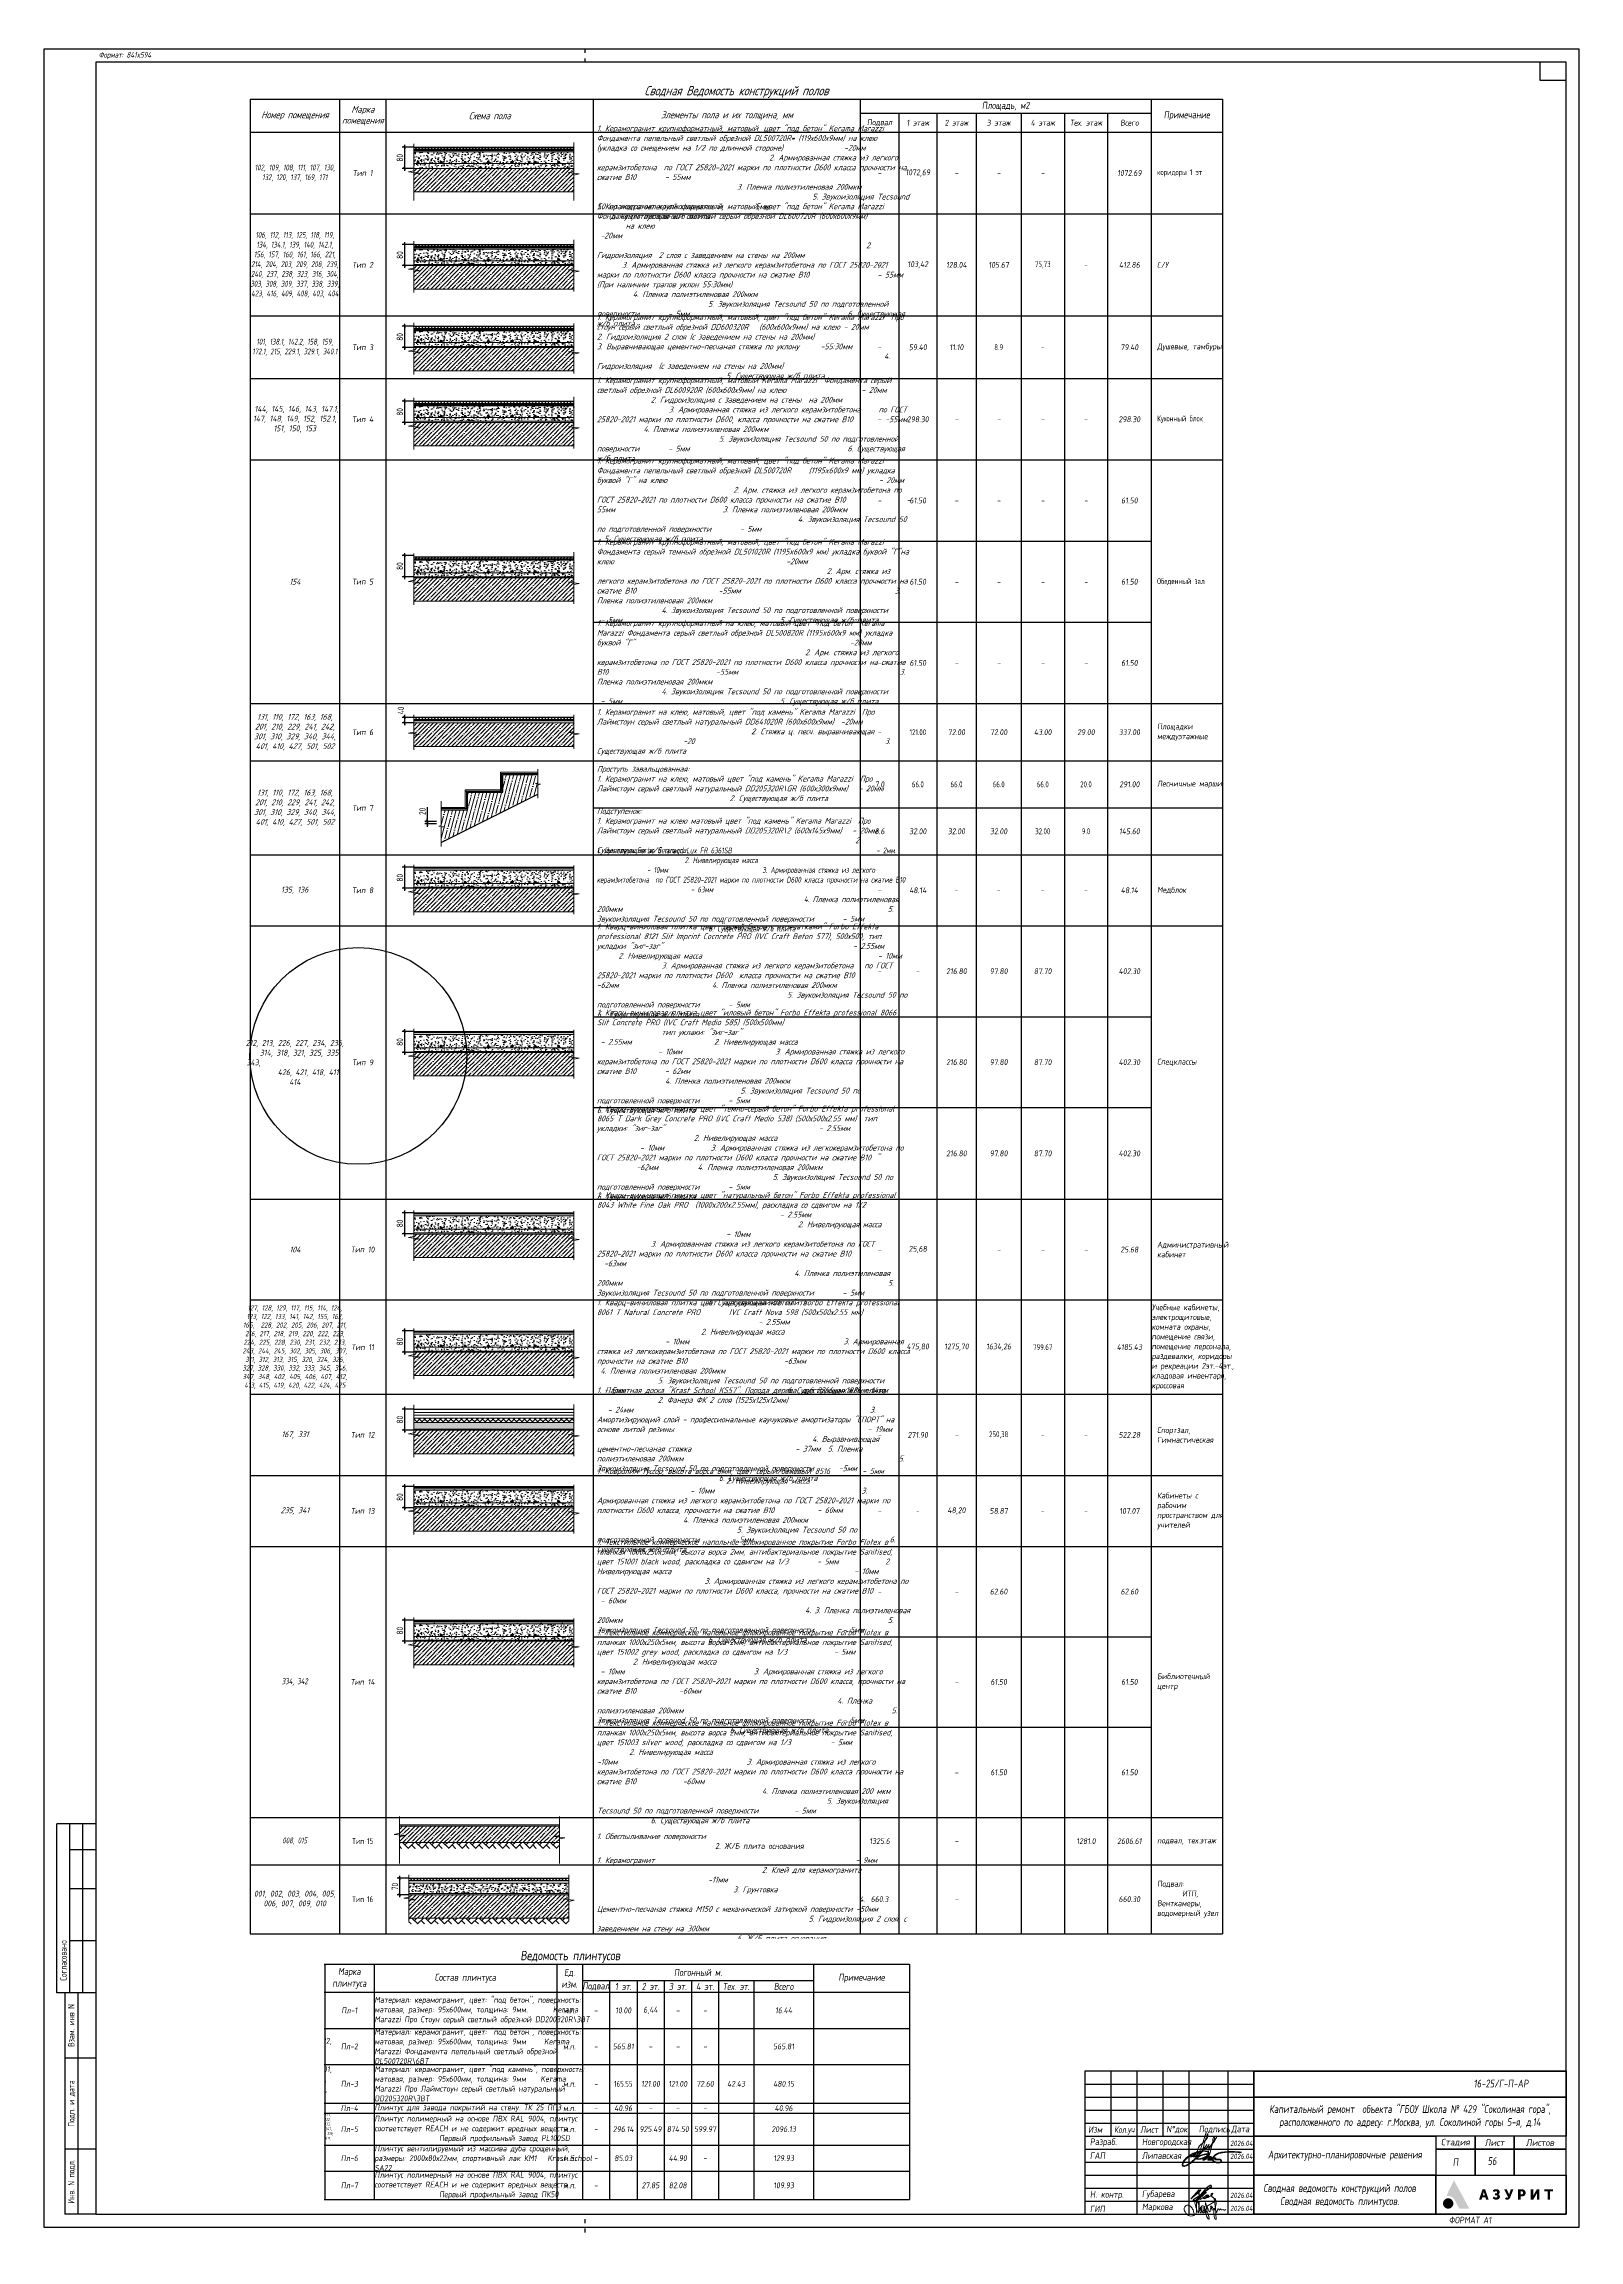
# Paper-space layout '56.вед. полов и плинтусов' of a CAD drawing. Header units: millimetres. Extents: x 2 to 592, y -3 to 841.
# The model-space entities are those that its viewports show. They can reach past a viewport. Long polylines and large blocks are cut down to what shows.
import ezdxf
from ezdxf.enums import TextEntityAlignment as Align

# ---------------------------------------------------------------- set-up
doc = ezdxf.new("R2010")
doc.units = ezdxf.units.MM
doc.linetypes.add('ACAD_ISO03W100', pattern=[30, 12, -18])
for name, color, linetype in [('_RAMKA', 7, 'Continuous'), ('АР_Арматура', 7, 'Continuous'), ('АР_Керамогранит', 7, 'Continuous'), ('АР_Перегородки кирпич штрих', 7, 'Continuous'), ('АР_Плита', 220, 'Continuous')]:
    doc.layers.add(name, color=color, linetype=linetype)
for name, color, linetype, lineweight in [('_STAMP', 250, 'Continuous', 30), ('_TEXT', 189, 'Continuous', 30), ('АР_Таблица отделки подвал', 250, 'Continuous', 15), ('АР_Тонкие', 250, 'Continuous', 0), ('АР_Штриховка', 252, 'Continuous', 0)]:
    doc.layers.add(name, color=color, linetype=linetype, lineweight=lineweight)
doc.layers.add('ПОДПИСИ', color=7, linetype='Continuous', lineweight=9, true_color=0x0052a5)
doc.layers.get('Defpoints').off()
doc.styles.add('ISOCPEUR', font='isocpeur.ttf', dxfattribs={"width": 0.7})
doc.styles.add('Simplex', font='simplex.shx', dxfattribs={"width": 0.7, "oblique": 15, "height": 250})
doc.styles.add('Архитект', font='isocpeur.ttf', dxfattribs={"width": 0.8, "oblique": 8})
doc.styles.add('Архитектурный', font='isocpeur.ttf', dxfattribs={"oblique": 8})
doc.styles.add('Архитектурный размер', font='isocpeur.ttf', dxfattribs={"width": 0.8, "oblique": 8})
doc.dimstyles.new('R_100', dxfattribs={"dimtxt": 270, "dimasz": 120, "dimexe": 100, "dimexo": 0, "dimgap": 60, "dimtad": 1, "dimdec": 0, "dimrnd": 5, "dimzin": 0, "dimdsep": 46, "dimtxsty": 'ISOCPEUR', "dimblk": 'ARCHTICK', "dimcen": 0, "dimdle": 100, "dimclrd": 256, "dimclre": 256, "dimclrt": 256, "dimadec": 0, "dimazin": 0, "dimtfac": 2, "dimtdec": 0, "dimtofl": 0, "dimtmove": 1, "dimatfit": 3, "dimfxl": 1, "dimtvp": 3, "dimtolj": 1, "dimtzin": 0, "dimarcsym": 0})

# ---------------------------------------------------------------- blocks, each defined once
blk = doc.blocks.new('Логотип Азурит')
at = {"layer": '_STAMP', "linetype": 'Continuous', "true_color": 0x2a3756}
h = blk.add_hatch(color=159, dxfattribs=at)
h.dxf.hatch_style = 1
h.paths.add_polyline_path([(-39.4, 8.5), (-40.02, 9.65), (-40.61, 10.74), (-41.14, 11.7), (-41.62, 12.59), (-41.79, 12.89), (-41.86, 13.01), (-41.91, 12.94), (-41.99, 12.78), (-42.39, 11.96), (-42.77, 11.18), (-43.09, 10.5), (-43.47, 9.72), (-44.18, 8.26), (-44.5, 7.6), (-44.73, 7.14), (-44.85, 6.9), (-44.7, 6.93), (-44.51, 6.95), (-44.27, 6.97), (-44.09, 6.97), (-43.91, 6.96), (-43.74, 6.94), (-43.56, 6.91), (-43.39, 6.87), (-43.22, 6.81), (-43.05, 6.75), (-42.89, 6.68), (-42.73, 6.59), (-42.58, 6.5), (-42.43, 6.4), (-42.29, 6.29), (-42.15, 6.17), (-42.03, 6.04), (-41.91, 5.91), (-41.79, 5.77), (-41.72, 5.65), (-41.63, 5.5), (-41.3, 4.9), (-41.02, 4.39), (-40.57, 3.56), (-40.05, 2.59), (-39.78, 2.11), (-37.86, 2.11), (-36.5, 2.11), (-35.94, 2.12), (-36.48, 3.13), (-36.82, 3.75), (-37.16, 4.37), (-37.67, 5.33), (-38.2, 6.3), (-38.54, 6.93), (-38.87, 7.53)])
h = blk.add_hatch(color=159, dxfattribs=at)
h.dxf.hatch_style = 1
h.paths.add_polyline_path([(-29.3, 7.88), (-29.63, 8.84), (-29.86, 9.53), (-30.37, 9.54), (-30.87, 9.54), (-30.93, 9.38), (-31.26, 8.4), (-31.64, 7.27), (-31.97, 6.31), (-32.19, 5.64), (-32.05, 5.63), (-31.71, 5.62), (-31.23, 5.62), (-31.11, 6.03), (-30.99, 6.44), (-30.37, 6.44), (-29.75, 6.44), (-29.63, 6.03), (-29.52, 5.62), (-29.03, 5.62), (-28.54, 5.62), (-28.6, 5.8), (-28.93, 6.79)])
h.paths.add_polyline_path([(-30.77, 7.21), (-30.74, 7.31), (-30.56, 7.93), (-30.43, 8.43), (-30.39, 8.59), (-30.37, 8.65), (-30.35, 8.64), (-30.31, 8.45), (-30.22, 8.08), (-30.11, 7.66), (-30.01, 7.33), (-29.97, 7.21), (-30.37, 7.21)], flags=16)
h = blk.add_hatch(color=159, dxfattribs=at)
h.dxf.hatch_style = 1
h.paths.add_polyline_path([(-24.39, 7.35), (-24.47, 7.43), (-24.56, 7.5), (-24.66, 7.56), (-24.81, 7.65), (-24.74, 7.69), (-24.65, 7.75), (-24.55, 7.86), (-24.45, 7.97), (-24.38, 8.09), (-24.35, 8.18), (-24.32, 8.25), (-24.31, 8.34), (-24.3, 8.45), (-24.3, 8.65), (-24.31, 8.73), (-24.34, 8.82), (-24.41, 8.99), (-24.51, 9.14), (-24.63, 9.28), (-24.78, 9.39), (-24.95, 9.48), (-25.13, 9.55), (-25.34, 9.59), (-25.56, 9.6), (-25.74, 9.6), (-25.91, 9.58), (-26.08, 9.55), (-26.23, 9.51), (-26.39, 9.46), (-26.53, 9.39), (-26.67, 9.32), (-26.8, 9.23), (-26.9, 9.15), (-26.81, 8.98), (-26.64, 8.66), (-26.54, 8.5), (-26.51, 8.5), (-26.46, 8.54), (-26.35, 8.61), (-26.21, 8.67), (-26.07, 8.73), (-25.93, 8.77), (-25.82, 8.79), (-25.72, 8.79), (-25.62, 8.79), (-25.53, 8.76), (-25.46, 8.73), (-25.39, 8.68), (-25.34, 8.62), (-25.3, 8.55), (-25.26, 8.45), (-25.26, 8.36), (-25.27, 8.27), (-25.32, 8.18), (-25.36, 8.13), (-25.39, 8.08), (-25.44, 8.05), (-25.49, 8.02), (-25.63, 7.99), (-25.84, 7.98), (-26.1, 7.97), (-26.1, 7.6), (-26.1, 7.24), (-25.78, 7.23), (-25.54, 7.21), (-25.45, 7.2), (-25.38, 7.18), (-25.33, 7.15), (-25.28, 7.12), (-25.25, 7.08), (-25.21, 7.02), (-25.19, 6.96), (-25.17, 6.9), (-25.17, 6.76), (-25.18, 6.7), (-25.2, 6.64), (-25.23, 6.58), (-25.26, 6.53), (-25.31, 6.49), (-25.37, 6.45), (-25.44, 6.43), (-25.52, 6.41), (-25.69, 6.39), (-25.78, 6.39), (-25.87, 6.41), (-26, 6.45), (-26.16, 6.51), (-26.3, 6.6), (-26.43, 6.69), (-26.53, 6.76), (-26.77, 6.45), (-26.93, 6.26), (-26.97, 6.2), (-26.98, 6.15), (-26.97, 6.11), (-26.94, 6.07), (-26.82, 5.97), (-26.62, 5.84), (-26.41, 5.73), (-26.19, 5.65), (-25.97, 5.59), (-25.78, 5.57), (-25.53, 5.57), (-25.3, 5.58), (-25.12, 5.61), (-24.99, 5.65), (-24.87, 5.71), (-24.75, 5.78), (-24.64, 5.85), (-24.54, 5.94), (-24.45, 6.03), (-24.37, 6.13), (-24.31, 6.23), (-24.25, 6.37), (-24.21, 6.51), (-24.2, 6.66), (-24.2, 6.82), (-24.21, 6.94), (-24.24, 7.06), (-24.28, 7.16), (-24.33, 7.26)])
h = blk.add_hatch(color=159, dxfattribs=at)
h.dxf.hatch_style = 1
h.paths.add_polyline_path([(-19.61, 8.04), (-19.36, 8.68), (-19.14, 9.22), (-19.03, 9.53), (-19.17, 9.54), (-19.52, 9.54), (-20.02, 9.54), (-20.05, 9.44), (-20.31, 8.65), (-20.59, 7.81), (-20.63, 7.68), (-20.66, 7.62), (-20.67, 7.61), (-20.7, 7.67), (-20.82, 7.97), (-21.01, 8.4), (-21.34, 9.1), (-21.54, 9.54), (-22.06, 9.54), (-22.58, 9.54), (-22.4, 9.17), (-21.88, 8.17), (-21.32, 7.06), (-21.11, 6.63), (-21.09, 6.56), (-21.1, 6.52), (-21.15, 6.45), (-21.21, 6.41), (-21.28, 6.38), (-21.37, 6.37), (-21.45, 6.37), (-21.55, 6.39), (-21.64, 6.43), (-21.74, 6.49), (-21.82, 6.53), (-21.86, 6.49), (-21.92, 6.39), (-22.11, 6.05), (-22.23, 5.85), (-22.18, 5.81), (-22.08, 5.75), (-21.95, 5.69), (-21.81, 5.63), (-21.69, 5.59), (-21.51, 5.57), (-21.31, 5.57), (-21.12, 5.59), (-20.97, 5.62), (-20.88, 5.66), (-20.79, 5.71), (-20.71, 5.77), (-20.63, 5.84), (-20.56, 5.93), (-20.48, 6.02), (-20.35, 6.23), (-20.28, 6.35), (-20.21, 6.51), (-19.92, 7.25)])
h = blk.add_hatch(color=159, dxfattribs=at)
h.dxf.hatch_style = 1
h.paths.add_polyline_path([(-14.46, 7.53), (-14.41, 7.64), (-14.37, 7.74), (-14.33, 7.96), (-14.31, 8.19), (-14.32, 8.41), (-14.37, 8.63), (-14.45, 8.83), (-14.5, 8.93), (-14.55, 9.02), (-14.62, 9.1), (-14.69, 9.18), (-14.81, 9.29), (-14.92, 9.37), (-15.06, 9.43), (-15.21, 9.49), (-15.33, 9.52), (-15.49, 9.53), (-16.3, 9.54), (-17.21, 9.54), (-17.21, 7.58), (-17.21, 5.62), (-16.73, 5.62), (-16.25, 5.62), (-16.25, 6.23), (-16.25, 6.83), (-15.87, 6.83), (-15.58, 6.84), (-15.35, 6.86), (-15.17, 6.91), (-14.99, 6.98), (-14.83, 7.08), (-14.69, 7.2), (-14.56, 7.36)])
h.paths.add_polyline_path([(-15.6, 7.68), (-15.67, 7.66), (-15.95, 7.66), (-16.25, 7.66), (-16.25, 8.2), (-16.25, 8.74), (-15.93, 8.73), (-15.64, 8.72), (-15.57, 8.7), (-15.51, 8.67), (-15.42, 8.6), (-15.35, 8.51), (-15.32, 8.45), (-15.3, 8.39), (-15.29, 8.19), (-15.29, 8.07), (-15.3, 8), (-15.32, 7.94), (-15.35, 7.88), (-15.39, 7.82), (-15.43, 7.78), (-15.53, 7.71)], flags=16)
h = blk.add_hatch(color=159, dxfattribs=at)
h.dxf.hatch_style = 1
h.paths.add_polyline_path([(-10.09, 7.82), (-9.98, 8.03), (-9.94, 8.12), (-9.95, 7.93), (-9.96, 7.49), (-9.97, 6.69), (-9.97, 5.62), (-9.5, 5.62), (-9.04, 5.62), (-9.04, 7.58), (-9.04, 9.54), (-9.51, 9.54), (-9.99, 9.54), (-10.36, 8.91), (-10.84, 8.1), (-11.03, 7.78), (-11.26, 7.34), (-11.37, 7.13), (-11.42, 7.05), (-11.41, 7.31), (-11.39, 7.78), (-11.39, 8.55), (-11.39, 9.54), (-11.86, 9.54), (-12.34, 9.54), (-12.34, 7.58), (-12.34, 5.62), (-11.86, 5.62), (-11.37, 5.62), (-11.18, 5.95), (-10.61, 6.89), (-10.31, 7.42)])
h = blk.add_hatch(color=159, dxfattribs=at)
h.dxf.hatch_style = 1
h.paths.add_polyline_path([(-3.74, 9.14), (-3.74, 9.54), (-5.42, 9.54), (-7.09, 9.54), (-7.09, 9.14), (-7.09, 8.74), (-6.5, 8.74), (-5.9, 8.74), (-5.9, 7.18), (-5.9, 5.62), (-5.43, 5.62), (-4.95, 5.62), (-4.95, 7.18), (-4.95, 8.74), (-4.35, 8.74), (-3.74, 8.74)])
at = {"layer": '_STAMP', "linetype": 'Continuous', "true_color": 0x1447b7}
h = blk.add_hatch(color=162, dxfattribs=at)
h.dxf.hatch_style = 1
h.paths.add_polyline_path([(-42.09, 4.22), (-42.11, 4.4), (-42.15, 4.58), (-42.2, 4.76), (-42.27, 4.93), (-42.35, 5.1), (-42.45, 5.26), (-42.57, 5.41), (-42.7, 5.55), (-42.8, 5.64), (-42.91, 5.72), (-43.14, 5.86), (-43.38, 5.97), (-43.63, 6.05), (-43.89, 6.09), (-44.15, 6.1), (-44.42, 6.07), (-44.55, 6.04), (-44.68, 6.01), (-44.87, 5.94), (-45.05, 5.85), (-45.22, 5.74), (-45.37, 5.62), (-45.51, 5.49), (-45.63, 5.35), (-45.75, 5.19), (-45.84, 5.03), (-45.92, 4.85), (-45.98, 4.67), (-46.03, 4.49), (-46.06, 4.29), (-46.07, 4.1), (-46.05, 3.9), (-46.02, 3.7), (-45.97, 3.51), (-45.92, 3.37), (-45.87, 3.24), (-45.8, 3.11), (-45.72, 2.99), (-45.64, 2.88), (-45.54, 2.77), (-45.44, 2.67), (-45.33, 2.57), (-45.22, 2.49), (-45.1, 2.41), (-44.98, 2.34), (-44.85, 2.28), (-44.72, 2.22), (-44.58, 2.18), (-44.44, 2.15), (-44.3, 2.13), (-44.05, 2.12), (-43.8, 2.14), (-43.57, 2.19), (-43.34, 2.26), (-43.12, 2.37), (-42.92, 2.5), (-42.73, 2.65), (-42.56, 2.83), (-42.44, 2.99), (-42.34, 3.15), (-42.26, 3.32), (-42.19, 3.49), (-42.14, 3.67), (-42.11, 3.85), (-42.09, 4.03)])
blk = doc.blocks.new('Маркова')
at = {"layer": 'ПОДПИСИ'}
for points in [[(44384.16, 26837.52), (44384.02, 26837.95), (44383.86, 26838.46), (44383.67, 26838.92), (44383.36, 26839.36), (44382.92, 26839.82), (44382.37, 26840.02), (44381.91, 26839.87), (44381.53, 26839.53), (44381.38, 26839.14), (44381.38, 26838.69), (44381.61, 26838.16), (44381.82, 26837.83), (44382.25, 26837.39), (44382.84, 26837.07), (44383.53, 26837.07), (44383.96, 26837.22), (44384.63, 26837.82), (44384.75, 26838.6), (44384.75, 26839.25), (44384.75, 26840.2), (44384.75, 26840.92)], [(44384.96, 26840.5), (44384.84, 26841), (44384.62, 26841.2), (44384.35, 26841.2), (44384.24, 26840.96), (44384.24, 26840.55), (44384.41, 26840.01), (44384.62, 26839.21), (44384.92, 26838.49), (44385.18, 26837.92), (44385.36, 26839.06), (44385.43, 26839.91), (44385.43, 26840.64), (44385.43, 26840.89), (44385.19, 26840.95), (44385.19, 26840.77), (44385.34, 26839.78), (44385.66, 26838.18), (44385.84, 26837.88), (44386.06, 26838.38), (44386.19, 26839.11), (44386.19, 26839.42), (44385.86, 26839.42), (44385.74, 26839.02), (44385.85, 26838.57), (44386.16, 26838.35), (44386.41, 26838.02), (44386.59, 26837.89), (44386.84, 26838.65), (44386.91, 26839.29), (44386.72, 26839.71), (44386.37, 26839.83), (44386.03, 26839.65), (44385.9, 26839.34), (44386.01, 26838.87), (44386.13, 26838.49), (44386.23, 26838.35), (44386.53, 26838.44), (44386.8, 26838.81), (44386.69, 26839.42), (44386.69, 26838.93), (44386.91, 26838.2), (44387.08, 26838.02), (44387.16, 26837.94), (44387.37, 26838.08), (44387.53, 26839.05), (44387.42, 26839.79), (44387.17, 26840.7), (44387.77, 26837.87), (44387.91, 26837.45), (44388.05, 26836.95), (44388.14, 26836.54), (44388.14, 26836.2), (44387.88, 26836.28), (44387.54, 26836.8), (44387.3, 26837.47), (44387.19, 26838.24), (44387.19, 26838.85), (44387.56, 26839.4), (44387.69, 26839.4), (44387.84, 26838.89), (44387.99, 26838.52), (44388.2, 26838.24), (44388.31, 26838.24), (44388.45, 26838.62), (44388.56, 26839.33), (44388.56, 26839.82), (44388.99, 26838.58), (44388.84, 26839.38), (44388.96, 26839.55), (44389.15, 26839.24), (44389.31, 26838.93), (44389.48, 26838.73), (44389.74, 26839.03), (44389.9, 26839.65), (44390, 26840.29), (44389.86, 26841.59), (44389.69, 26841.82), (44389.56, 26841.68), (44389.56, 26841.3), (44389.7, 26840.31), (44389.89, 26838.82), (44389.99, 26837.79), (44389.99, 26837.09), (44389.99, 26836.15), (44389.72, 26836.32), (44389.53, 26836.9), (44389.4, 26837.91), (44389.4, 26838.5), (44389.48, 26839.15), (44389.86, 26838.76), (44389.86, 26838.62), (44390.05, 26838.01), (44390.31, 26838.39), (44390.66, 26839.02), (44390.82, 26838.67), (44391.19, 26839.01), (44391.41, 26838.69), (44391.93, 26838.78), (44392.24, 26838.65), (44392.64, 26838.79)]]:
    blk.add_spline(points, degree=3, dxfattribs=at)
blk = doc.blocks.new('_Azurit_Stamp 1')
at = {"color": 172, "lineweight": 9, "true_color": 0x1616e3}
for p, q in [((-141.02, 9.43), (-144.18, 5.89)), ((-144.18, 5.89), (-141.04, 8.61)), ((-144.15, 5.85), (-141.05, 8.52)), ((-140.98, 9.39), (-144.14, 5.86)), ((-140.99, 8.58), (-140.75, 8.78)), ((-140.98, 8.66), (-140.79, 8.83)), ((-138.35, 8.48), (-140.54, 6.82)), ((-140.44, 7.45), (-138.1, 10.29)), ((-140.27, 7.56), (-138.05, 10.25)), ((-138.09, 10.3), (-136.82, 11.09)), ((-138.05, 10.25), (-136.79, 11.05)), ((-142.79, 4.85), (-140.93, 6.85)), ((-142.51, 4.74), (-142.79, 4.85)), ((-142.69, 4.88), (-140.92, 6.78)), ((-142.51, 4.81), (-142.69, 4.88)), ((-142.27, 4.91), (-142.51, 4.81)), ((-142.24, 4.86), (-142.51, 4.74)), ((-141.61, 5.51), (-142.27, 4.91)), ((-141.57, 5.46), (-142.24, 4.86)), ((-141.57, 5.46), (-141.47, 5.55)), ((-141.5, 5.61), (-140.86, 6.17)), ((-141.36, 5.65), (-140.88, 6.08)), ((-140.89, 5.94), (-140.87, 5.78)), ((-140.88, 6.91), (-140.56, 7.3)), ((-140.87, 6.83), (-140.4, 7.4)), ((-140.87, 5.78), (-140.67, 5.68)), ((-140.77, 6.18), (-140.84, 6.03)), ((-140.84, 6.03), (-140.82, 5.82)), ((-140.82, 5.82), (-140.67, 5.74)), ((-140.77, 6.18), (-138.28, 8.39)), ((-140.56, 6.8), (-140.76, 6.34)), ((-140.71, 6.31), (-138.32, 8.43)), ((-140.5, 6.77), (-140.71, 6.31)), ((-140.67, 5.74), (-140.23, 5.89)), ((-140.67, 5.68), (-140.21, 5.84)), ((-140.65, 5.69), (-140.21, 5.84)), ((-138.32, 8.43), (-140.5, 6.77)), ((-140.23, 5.89), (-137.96, 7.48)), ((-140.19, 5.85), (-138.97, 6.71)), ((-138.97, 6.71), (-139.3, 6.3)), ((-138.79, 6.83), (-139.25, 6.27)), ((-138.79, 6.83), (-137.92, 7.43)), ((-138.76, 6.06), (-138.39, 6.38)), ((-138.72, 6.02), (-138.25, 6.43)), ((-137.96, 7.48), (-138.65, 7)), ((-138.6, 6.96), (-138.61, 6.96)), ((-137.68, 7.25), (-138.39, 6.38)), ((-137.64, 7.21), (-138.27, 6.48)), ((-138.27, 6.48), (-137.51, 7.13)), ((-138.25, 6.43), (-138.19, 6.3)), ((-138.2, 6.47), (-137.47, 7.09)), ((-138.14, 6.35), (-138.2, 6.47)), ((-138.19, 6.3), (-138.01, 6.27)), ((-135.27, 4.77), (-138.19, 2.97)), ((-135.24, 4.72), (-138.16, 2.93)), ((-138.14, 6.35), (-138.02, 6.33)), ((-138.02, 6.33), (-137.69, 6.41)), ((-138.01, 6.27), (-137.67, 6.35)), ((-137.96, 7.48), (-137.92, 7.43)), ((-137.69, 6.41), (-136.46, 7.18)), ((-137.67, 6.35), (-136.44, 7.12)), ((-136.32, 6.91), (-135.01, 5.83)), ((-136.28, 6.96), (-134.97, 5.88)), ((-135.75, 8.03), (-135.88, 8.03)), ((-135.8, 7.97), (-135.88, 7.98)), ((-135.78, 7.93), (-135.8, 7.97)), ((-135.72, 7.93), (-135.75, 8.03))]:
    blk.add_line(p, q, dxfattribs=at)
for points in [[(-141.05, 8.52), (-141.12, 7.69), (-140.98, 7.09)], [(-140.99, 8.58), (-141.06, 7.69), (-140.93, 7.12)], [(-141.61, 5.51), (-142.42, 5.23), (-143.1, 5.16), (-143.41, 5.22), (-143.38, 5.37), (-143.07, 5.72), (-140.98, 7.09)], [(-141.5, 5.61), (-142.44, 5.29), (-143.1, 5.22), (-143.34, 5.26), (-143.32, 5.34), (-143.03, 5.68), (-140.97, 7.03), (-140.93, 6.85)], [(-140.89, 5.94), (-141.31, 5.61), (-141.47, 5.55)], [(-140.88, 6.07), (-140.9, 6), (-141.34, 5.66), (-141.36, 5.65)], [(-140.93, 7.12), (-140.44, 7.45)], [(-140.92, 7.06), (-140.56, 7.3)], [(-140.92, 7.06), (-140.88, 6.91)], [(-140.92, 6.78), (-140.82, 6.34), (-140.86, 6.17)], [(-140.87, 6.83), (-140.76, 6.34)]]:
    blk.add_lwpolyline(points, dxfattribs=at)
for points in [[(-140.75, 8.79), (-140.38, 9.19, 0.664719), (-140.53, 9.35, 0.116051), (-140.88, 9.13, 0.12803), (-141.03, 8.83), (-141.04, 8.61)], [(-140.79, 8.83), (-140.43, 9.22, 0.620604), (-140.51, 9.3, 0.116009), (-140.83, 9.09, 0.126024), (-140.97, 8.82), (-140.98, 8.66)], [(-140.4, 7.4), (-140.09, 7.61), (-136.32, 10.57, 0.828646), (-136.83, 11.09)], [(-140.27, 7.56), (-140.13, 7.65), (-136.36, 10.61, 0.817588), (-136.79, 11.05)]]:
    blk.add_lwpolyline(points, format="xyb", dxfattribs=at)
for centre, radius, start, end in [((-138.33, 8.42), 0.0636, 335.3486, 107.83426), ((-139.12, 6.17), 0.222, 144.88987, 225.50501), ((-139.12, 6.17), 0.164, 144.88987, 225.50501), ((-139, 6.41), 0.486, 237.49461, 304.54737), ((-139, 6.41), 0.428, 237.49461, 304.54737), ((-137.57, 7.17), 0.131, 327.14949, 150.15386), ((-137.57, 7.17), 0.0731, 327.14949, 150.15386), ((-135.8, 7.36), 0.682, 96.44723, 194.99017), ((-135.8, 7.36), 0.682, 200.05123, 220.31109), ((-135.8, 7.36), 0.624, 96.44723, 193.56422), ((-137.12, 8.46), 1.44, 299.6881, 338.47758), ((-137.12, 8.46), 1.49, 299.15695, 339.30066), ((-135.8, 7.36), 0.624, 199.06344, 220.31109), ((-135.58, 5.41), 0.707, 295.40478, 36.39859), ((-135.58, 5.41), 0.765, 295.40478, 36.39859)]:
    blk.add_arc(centre, radius, start, end, dxfattribs=at)
at = {"color": 162, "lineweight": 9, "true_color": 0x0034d1}
for points, knots in [([(-142.08, 21.57), (-142.52, 21.11), (-142.99, 20.67), (-143.84, 19.93), (-144.22, 19.58), (-144.9, 19.1), (-145.21, 18.92), (-145.93, 18.6), (-146.32, 18.43), (-146.87, 18.36), (-147.06, 18.35), (-147.37, 18.53), (-147.46, 18.69), (-147.51, 18.97), (-147.5, 19.11), (-147.43, 19.56), (-147.32, 19.84), (-147.08, 20.31), (-146.94, 20.51), (-146.45, 21.13), (-146.07, 21.53), (-145.26, 22.24), (-144.82, 22.55), (-143.89, 23.09), (-143.43, 23.34), (-142.88, 23.59), (-142.82, 23.62), (-142.75, 23.65)], [1.927995, 1.927995, 1.927995, 1.927995, 2.162861, 2.162861, 2.342684, 2.342684, 2.481252, 2.481252, 2.589465, 2.589465, 2.644352, 2.644352, 2.684993, 2.684993, 2.725633, 2.725633, 2.816518, 2.816518, 2.907403, 2.907403, 3.101021, 3.101021, 3.294638, 3.294638, 3.488255, 3.488255, 3.514244, 3.514244, 3.514244, 3.514244]), ([(-142.99, 22.26), (-142.85, 22.28), (-142.69, 22.31), (-142.44, 22.38), (-142.31, 22.44), (-141.95, 22.62), (-141.71, 22.79), (-141.46, 22.93)], [0.9055552, 0.9055552, 0.9055552, 0.9055552, 0.9629326, 0.9629326, 1.02031, 1.02031, 1.1239395, 1.1239395, 1.1239395, 1.1239395]), ([(-137.61, 22.52), (-137.87, 22.3), (-138.12, 22.14), (-138.64, 21.85), (-138.91, 21.72), (-139.47, 21.49), (-139.75, 21.38), (-140.22, 21.23), (-140.42, 21.17), (-140.84, 21.1), (-141.04, 21.08), (-141.44, 21.07), (-141.62, 21.08), (-141.85, 21.14), (-141.94, 21.16), (-142.09, 21.34), (-142.1, 21.48), (-142.08, 21.57)], [4.3062538, 4.3062538, 4.3062538, 4.3062538, 4.4138757, 4.4138757, 4.5214976, 4.5214976, 4.6291196, 4.6291196, 4.7090277, 4.7090277, 4.7729116, 4.7729116, 4.8231548, 4.8231548, 4.8495834, 4.8495834, 4.87234, 4.87234, 4.87234, 4.87234]), ([(-141.66, 22), (-141.31, 22.24), (-140.82, 22.47), (-140.12, 22.77), (-139.85, 22.86), (-139.24, 23.03), (-138.89, 23.11), (-138.23, 23.17), (-137.97, 23.19), (-137.69, 23.16)], [4.9347748, 4.9347748, 4.9347748, 4.9347748, 5.0568055, 5.0568055, 5.1788362, 5.1788362, 5.3146558, 5.3146558, 5.3908243, 5.3908243, 5.3908243, 5.3908243]), ([(-137.8, 21.51), (-137.95, 21.4), (-138.06, 21.3), (-138.44, 21.06), (-138.73, 20.92), (-139.08, 20.8), (-139.16, 20.78), (-139.29, 20.75), (-139.33, 20.74), (-139.42, 20.74), (-139.47, 20.74), (-139.6, 20.83), (-139.66, 20.93), (-139.66, 21.08), (-139.63, 21.13), (-139.59, 21.18), (-139.58, 21.2), (-139.52, 21.26), (-139.47, 21.3), (-139.31, 21.42), (-139.19, 21.5), (-138.98, 21.61), (-138.89, 21.66), (-138.6, 21.78), (-138.41, 21.83), (-138.17, 21.9), (-138.11, 21.93), (-138.04, 21.95)], [5.5967371, 5.5967371, 5.5967371, 5.5967371, 5.6654435, 5.6654435, 5.7341498, 5.7341498, 5.7599769, 5.7599769, 5.7754743, 5.7754743, 5.7848694, 5.7848694, 5.7920528, 5.7920528, 5.7992363, 5.7992363, 5.8064198, 5.8064198, 5.8255794, 5.8255794, 5.8652806, 5.8652806, 5.9049817, 5.9049817, 5.9720452, 5.9720452, 5.9983972, 5.9983972, 5.9983972, 5.9983972]), ([(-139.31, 24.44), (-138.91, 24.45), (-138.5, 24.4), (-137.92, 24.2), (-137.71, 24.13), (-137.3, 23.81), (-137.15, 23.53), (-137.18, 23.14), (-137.2, 23.04), (-137.24, 22.96)], [3.9400756, 3.9400756, 3.9400756, 3.9400756, 4.077799, 4.077799, 4.1515227, 4.1515227, 4.2252463, 4.2252463, 4.2499379, 4.2499379, 4.2499379, 4.2499379]), ([(-136.73, 20.95), (-136.79, 20.91), (-136.87, 20.85), (-137.06, 20.76), (-137.18, 20.73), (-137.36, 20.71), (-137.4, 20.71), (-137.51, 20.74), (-137.58, 20.76), (-137.69, 20.91), (-137.69, 21.02), (-137.66, 21.13), (-137.64, 21.16), (-137.58, 21.25), (-137.54, 21.29), (-137.4, 21.41), (-137.32, 21.46), (-137.06, 21.59), (-136.89, 21.65), (-136.71, 21.69)], [6.3030834, 6.3030834, 6.3030834, 6.3030834, 6.3311025, 6.3311025, 6.3581066, 6.3581066, 6.3684891, 6.3684891, 6.3749758, 6.3749758, 6.3814625, 6.3814625, 6.3879491, 6.3879491, 6.4022384, 6.4022384, 6.4305971, 6.4305971, 6.4944159, 6.4944159, 6.4944159, 6.4944159]), ([(-137.24, 22.96), (-137.15, 22.86), (-137.11, 22.71), (-137.11, 22.47), (-137.14, 22.36), (-137.19, 22.22), (-137.21, 22.19), (-137.22, 22.15)], [5.43291642, 5.43291642, 5.43291642, 5.43291642, 5.46279586, 5.46279586, 5.4926753, 5.4926753, 5.50331351, 5.50331351, 5.50331351, 5.50331351]), ([(-137.22, 22.15), (-137.1, 22.17), (-136.97, 22.18), (-136.67, 22.18), (-136.47, 22.18), (-136.24, 21.98), (-136.18, 21.91), (-136.15, 21.8)], [6.0978529, 6.0978529, 6.0978529, 6.0978529, 6.1425729, 6.1425729, 6.1872929, 6.1872929, 6.2036694, 6.2036694, 6.2036694, 6.2036694]), ([(-135.89, 20.95), (-135.95, 20.89), (-136.02, 20.83), (-136.17, 20.77), (-136.24, 20.74), (-136.37, 20.72), (-136.43, 20.72), (-136.56, 20.75), (-136.63, 20.77), (-136.7, 20.88), (-136.72, 20.92), (-136.73, 20.95)], [6.63437936, 6.63437936, 6.63437936, 6.63437936, 6.65591892, 6.65591892, 6.6718971, 6.6718971, 6.68234273, 6.68234273, 6.6889962, 6.6889962, 6.69151939, 6.69151939, 6.69151939, 6.69151939]), ([(-134.74, 21.08), (-134.54, 21.08), (-134.17, 21.15), (-133.49, 21.22), (-133.18, 21.22), (-132.69, 21), (-132.5, 20.78), (-132.39, 20.34), (-132.42, 20.13), (-132.64, 19.85), (-132.8, 19.78), (-133.11, 19.69), (-133.29, 19.67), (-133.81, 19.66), (-134.16, 19.71), (-134.7, 19.84), (-134.92, 19.93), (-135.37, 20.16), (-135.6, 20.29), (-135.83, 20.65), (-135.88, 20.8), (-135.89, 20.95)], [7.0162906, 7.0162906, 7.0162906, 7.0162906, 7.0993883, 7.0993883, 7.1824861, 7.1824861, 7.2545595, 7.2545595, 7.301037, 7.301037, 7.3475144, 7.3475144, 7.3939919, 7.3939919, 7.486045, 7.486045, 7.578098, 7.578098, 7.6546435, 7.6546435, 7.6967383, 7.6967383, 7.6967383, 7.6967383]), ([(-135.78, 21.66), (-135.6, 22.12), (-135.27, 22.44), (-134.6, 22.98), (-134.25, 23.24), (-133.45, 23.6), (-133.02, 23.7), (-131.74, 23.92), (-130.89, 24.02), (-129.4, 24.09), (-128.78, 24.12), (-127.69, 24.1), (-127.26, 24.05), (-126.41, 23.99), (-125.98, 23.97), (-125.29, 23.9), (-125.04, 23.88), (-124.79, 23.85)], [7.769656, 7.769656, 7.769656, 7.769656, 7.921996, 7.921996, 8.074335, 8.074335, 8.226675, 8.226675, 8.542229, 8.542229, 8.775159, 8.775159, 8.93404, 8.93404, 9.09292, 9.09292, 9.186254, 9.186254, 9.186254, 9.186254]), ([(-135.3, 21.56), (-135.21, 21.59), (-135.13, 21.62), (-134.99, 21.65), (-134.95, 21.66), (-134.81, 21.63), (-134.71, 21.59), (-134.62, 21.42), (-134.63, 21.34), (-134.65, 21.25), (-134.67, 21.22), (-134.7, 21.15), (-134.72, 21.12), (-134.74, 21.08)], [6.85701628, 6.85701628, 6.85701628, 6.85701628, 6.88166544, 6.88166544, 6.8944683, 6.8944683, 6.90289754, 6.90289754, 6.91132677, 6.91132677, 6.91975601, 6.91975601, 6.93200035, 6.93200035, 6.93200035, 6.93200035])]:
    blk.add_open_spline(points, degree=3, knots=knots, dxfattribs=at)
blk.add_spline([(-144.45, 22.18), (-144.45, 22.04), (-144.19, 22.01), (-143.62, 22.2), (-143.09, 22.48), (-142.53, 22.79), (-142.1, 23.09), (-141.77, 23.39), (-141.54, 23.67), (-141.44, 23.88), (-141.44, 24.08), (-141.78, 24.03), (-142.09, 23.86), (-142.6, 23.46), (-142.94, 23.14), (-143.25, 22.73), (-143.36, 22.31), (-143.25, 22.07), (-142.89, 22.03), (-142.34, 22.17), (-141.96, 22.35), (-141.51, 22.63), (-140.99, 22.91), (-140.37, 23.4), (-139.85, 23.98), (-139.64, 24.27), (-139.54, 24.52), (-139.97, 24.24), (-140.39, 23.84), (-140.7, 23.48), (-141.32, 22.71), (-142.01, 21.98), (-142.78, 21.2), (-143.72, 20.36), (-144.57, 19.64), (-145.85, 18.9), (-147.19, 18.74), (-147.16, 19.54), (-146.75, 20.34), (-146.03, 21.2), (-144.99, 22.12), (-143.48, 23.03), (-142.43, 23.52), (-140.99, 23.94), (-139.56, 24.18), (-138.57, 24.14), (-137.94, 23.94), (-137.53, 23.65), (-137.41, 23.25), (-137.86, 22.63), (-138.77, 22.06), (-140.05, 21.54), (-141.1, 21.32), (-141.82, 21.4), (-140.65, 22.28), (-139.55, 22.69), (-138.11, 22.93), (-137.37, 22.72), (-137.44, 22.28), (-137.64, 21.98), (-138.03, 21.64), (-138.5, 21.31), (-139.41, 21.02), (-139.08, 21.28), (-138.8, 21.43), (-138.56, 21.53), (-138.24, 21.63), (-137.57, 21.84), (-136.88, 21.94), (-136.42, 21.81), (-136.39, 21.75), (-136.43, 21.57), (-136.79, 21.21), (-137.16, 20.99), (-137.45, 20.99), (-137.3, 21.17), (-137.06, 21.32), (-136.65, 21.46), (-136.3, 21.53), (-136.06, 21.54), (-135.92, 21.45), (-136.06, 21.12), (-136.25, 21), (-136.49, 21), (-136.43, 21.14), (-136.27, 21.24), (-135.73, 21.28), (-135.41, 21.28), (-134.88, 21.38), (-135, 21.08), (-133.69, 20.95), (-132.73, 20.62), (-132.66, 20.33), (-134.16, 19.97), (-134.99, 20.24), (-135.57, 20.7), (-135.6, 21.44), (-135.21, 22.12), (-134.62, 22.65), (-133.78, 23.19), (-132.29, 23.57), (-130.67, 23.78), (-128.99, 23.85), (-127.84, 23.85), (-127.28, 23.81), (-126.12, 23.73), (-124.82, 23.61)], degree=3, dxfattribs=at)
for points in [[(-144.22, 22.25), (-143.95, 22.31), (-143.81, 22.38), (-143.6, 22.49)], [(-142.83, 22.9), (-142.58, 23.04), (-142.35, 23.2), (-142.14, 23.37)], [(-142.49, 23.24), (-142.61, 23.13), (-142.72, 23.02), (-142.83, 22.9)], [(-141.15, 22.54), (-141.32, 22.35), (-141.49, 22.17), (-141.66, 22)], [(-141.2, 24.14), (-140.87, 24.22), (-140.55, 24.29), (-140.21, 24.35)], [(-136.15, 21.8), (-136.04, 21.8), (-135.9, 21.77), (-135.78, 21.66)]]:
    blk.add_open_spline(points, degree=3, dxfattribs=at)
at = {"layer": '_STAMP', "lineweight": 30}
for p, q in [((-175, 55), (-175, 30)), ((-165, 55), (-165, 0)), ((-155, 55), (-155, 30)), ((-145, 55), (-145, 0)), ((-130, 55), (-130, 0)), ((-185, 35), (-120, 35)), ((-185, 30), (-120, 30))]:
    blk.add_line(p, q, dxfattribs=at)
at = {"layer": '_STAMP', "lineweight": -2}
for p, q in [((-120, 55), (-120, 0)), ((-185, 50), (-120, 50)), ((-185, 45), (-120, 45)), ((-185, 40), (-120, 40)), ((-185, 25), (-120, 25)), ((-185, 20), (-120, 20)), ((-185, 15), (-120, 15)), ((-185, 10), (-120, 10)), ((-185, 5), (-120, 5))]:
    blk.add_line(p, q, dxfattribs=at)
blk.add_lwpolyline([(-185, 0), (0, 0), (0, 55), (-185, 55)], close=True, dxfattribs=at)
at = {"layer": '_STAMP', "lineweight": 30}
for points in [[(-185, 0), (0, 0), (0, 55), (-185, 55)], [(-120, 55), (0, 55), (0, 45), (-120, 45)], [(-120, 45), (0, 45), (0, 30), (-120, 30)], [(-120, 30), (-50, 30), (-50, 15), (-120, 15)], [(-50, 25), (-35, 25), (-35, 30), (-50, 30)], [(-35, 25), (-20, 25), (-20, 30), (-35, 30)], [(-20, 25), (0, 25), (0, 30), (-20, 30)], [(-50, 15), (-35, 15), (-35, 25), (-50, 25)], [(-35, 15), (-20, 15), (-20, 25), (-35, 25)], [(-20, 15), (0, 15), (0, 25), (-20, 25)], [(-120, 15), (-50, 15), (-50, 0), (-120, 0)], [(-50, 15), (0, 15), (0, 0), (-50, 0)]]:
    blk.add_lwpolyline(points, close=True, dxfattribs=at)
at = {"layer": 'ПОДПИСИ', "color": 172, "lineweight": 9, "true_color": 0x1616e3}
blk.add_spline([(-138.37, 31.36), (-141.64, 23.69), (-141.54, 24.96), (-139.79, 27.24), (-138.36, 28.73), (-137.7, 30.57), (-137.8, 30.89), (-137.96, 30.58), (-139.62, 25.07), (-139.71, 24.75), (-138.06, 26.82), (-138.25, 26.5), (-138.66, 24.95), (-137.18, 26.8), (-137.29, 26.63), (-137.63, 25.57), (-135.19, 28.61), (-135.07, 29.25), (-135.25, 29.46), (-135.82, 28.01), (-137.71, 22.04), (-137.6, 23.14), (-137.03, 25.14), (-135.03, 28.28), (-134.19, 29.79)], degree=3, dxfattribs=at)
at = {"linetype": 'Continuous'}
blk.add_blockref('Логотип Азурит', (-1.23, 0), dxfattribs=at)
at = {"color": 172, "lineweight": 9, "true_color": 0x1616e3, "xscale": 1.418317179910401, "yscale": 1.418317179910401, "zscale": 1.418317179910401}
blk.add_blockref('Маркова', (-63093.64, -38064.16), dxfattribs=at)
at = {"layer": '_STAMP', "lineweight": 9, "style": 'Архитектурный', "oblique": 8, "width": 0.8}
for p in [(-129.07, 26.23), (-129.07, 21.23), (-129.07, 6.23), (-129.07, 1.23)]:
    blk.add_text('2026.04', height=2, dxfattribs=at).set_placement(p)
at = {"layer": '_STAMP', "color": 7, "lineweight": -2, "attachment_point": 4, "style": 'Архитектурный размер'}
for s, width, gutter_width, heights, insert, char_height in [('{\\C256;\\c0;16-25/Г-П-АР}', 69.1586, 0, [9.61], (-35.52, 50.2), 3), ('N%%Dдок', 10, 12.5, [0], (-153.67, 32.5), 2.5), ('Подпись', 10, 12.5, [0], (-141.17, 32.5), 2.5), ('Дата', 10, 12.5, [0], (-128.67, 32.5), 2.5), ('Изм', 10, 12.5, [0], (-183.67, 32.5), 2.5), ('Разраб.', 20, 12.5, [0], (-183, 27.5), 2.5), ('{\\W0.7;Кол.уч}', 10, 12.5, [0], (-173.67, 32.17), 2.5), ('Лист', 10, 12.5, [0], (-163.67, 32.5), 2.5), ('Новгородская', 20, 12.5, [0], (-163, 27.5), 2.5), ('ГАП', 20, 12.5, [0], (-183, 22.5), 2.5), ('Липавская', 20, 12.5, [0], (-163, 22.5), 2.5), ('Н. контр.', 20, 12.5, [0], (-183, 7.27), 2.5), ('Губарева', 20, 12.5, [0], (-163, 7.5), 2.5), ('ГИП', 20, 12.5, [0], (-183, 2.04), 2.5), ('Маркова', 20, 12.5, [0], (-163, 2.5), 2.5)]:
    blk.add_mtext_dynamic_manual_height_columns(s, width=width, gutter_width=gutter_width, heights=heights, dxfattribs=dict(at, insert=insert, char_height=char_height))
at = {"layer": '_STAMP', "color": 7, "lineweight": -2, "char_height": 3, "attachment_point": 5, "style": 'Архитектурный размер'}
for s, insert, width in [('Капитальный ремонт  объекта "ГБОУ Школа № 429 "Соколиная гора", расположенного по адресу: г.Москва, ул. Соколиной горы 5-я, д.14', (-60, 37.5), 120), ('Архитектурно-планировочные решения', (-85, 22.5), 70)]:
    blk.add_mtext(s, dxfattribs=dict(at, insert=insert, width=width))
at = {"layer": '_STAMP', "lineweight": -2, "char_height": 2.5, "attachment_point": 5, "style": 'Архитектурный'}
for s, insert in [('Стадия', (-42.5, 27.5)), ('Лист', (-27.5, 27.5)), ('Листов', (-10, 27.5))]:
    blk.add_mtext_dynamic_manual_height_columns(s, width=15, gutter_width=12.5, heights=[0], dxfattribs=dict(at, insert=insert))
at = {"layer": '_TEXT', "lineweight": -2, "insert": (-42.5, 20), "char_height": 3, "attachment_point": 5, "style": 'Архитект'}
blk.add_mtext_dynamic_manual_height_columns('П', width=13.3529, gutter_width=12.5, heights=[9.08], dxfattribs=at)
blk = doc.blocks.new('_DOP_POLE')
at = {"layer": '_STAMP'}
for p, q in [((-15, 85), (-15, 150)), ((0, 150), (-15, 150)), ((-10, 85), (-10, 150)), ((-5, 85), (-5, 150)), ((0, 150), (0, 0)), ((0, 140), (-10, 140)), ((0, 125), (-10, 125)), ((0, 105), (-10, 105)), ((0, 85), (-15, 85)), ((-12, 85), (-12, 0)), ((-7, 85), (-7, 0)), ((0, 60), (-12, 60)), ((0, 25), (-12, 25)), ((0, 0), (-12, 0))]:
    blk.add_line(p, q, dxfattribs=at)
at = {"layer": '_TEXT', "style": 'ISOCPEUR', "width": 0.7}
for s, p in [('Согласовано', (-12.5, 97.5)), ('Взам. инв N', (-9.5, 72.5)), ('Подп. и дата', (-9.5, 42.5)), ('Инв. N подл.', (-9.5, 12.5))]:
    blk.add_text(s, height=2.5, rotation=90, dxfattribs=at).set_placement(p, align=Align.MIDDLE_CENTER)
blk = doc.blocks.new('*U116')
at = {"color": 0}
for p, q in [((577, 827), (577, 834)), ((587, 827), (577, 827))]:
    blk.add_line(p, q, dxfattribs=at)
at = {"layer": '_RAMKA', "color": 253, "linetype": 'ACAD_ISO03W100', "ltscale": 0.12}
for p, q in [((210, 834), (210, 841)), ((210, 0), (210, 7))]:
    blk.add_line(p, q, dxfattribs=at)
at = {"layer": '_RAMKA', "color": 0}
for points in [[(2, 2), (592, 2), (592, 839), (2, 839)], [(22, 7), (587, 7), (587, 834), (22, 834)]]:
    blk.add_lwpolyline(points, close=True, dxfattribs=at)
at = {"layer": '_RAMKA'}
blk.add_blockref('_DOP_POLE', (22, 7), dxfattribs=at)
at = {"layer": '_RAMKA', "color": 8, "insert": (23, 836.5), "char_height": 2.2, "attachment_point": 4, "style": 'Simplex'}
blk.add_mtext_dynamic_manual_height_columns('Формат: 841x594', width=59.7559, gutter_width=12.5, heights=[0], dxfattribs=at)
at = {"layer": '_RAMKA', "color": 8, "style": 'Simplex', "oblique": 7, "width": 0.85}
blk.add_attdef('ФОРМАТ_А', (542, 3.5), '', height=2.5, dxfattribs=at)
blk = doc.blocks.new('*T40')
at = {"layer": 'АР_Таблица отделки подвал', "color": 0, "lineweight": -2, "transparency": 16777216}
for p, q in [((0, -633), (4007, -633)), ((0, -633), (0, -10673)), ((4007, -633), (4007, -10673)), ((6112, -633), (6112, -10673)), ((13909, -633), (13909, -10673)), ((15005, -633), (15005, -10673)), ((24880, -633), (24880, -10673)), ((28977, -633), (28977, -10673)), ((0, -1833), (28977, -1833)), ((15005, -1333), (24880, -1333)), ((16164, -1333), (16164, -10673)), ((17341, -1333), (17341, -10673)), ((18492, -1333), (18492, -10673)), ((19669, -1333), (19669, -10673)), ((20820, -1333), (20820, -10673)), ((22320, -1333), (22320, -10673)), ((0, -3373), (28977, -3373)), ((0, -4913), (28977, -4913)), ((0, -6563), (28977, -6563)), ((0, -6997), (28977, -6997)), ((0, -8351), (28977, -8351)), ((0, -9474), (28977, -9474)), ((0, -10673), (28977, -10673))]:
    blk.add_line(p, q, dxfattribs=at)
at = {"layer": 'АР_Таблица отделки подвал', "color": 0, "linetype": 'ByBlock', "lineweight": 30, "transparency": 16777216}
blk.add_line((4007, -633), (28977, -633), dxfattribs=at)
at = {"layer": 'АР_Таблица отделки подвал', "transparency": 16777216}
for s, insert, char_height, width, attachment_point, style in [('Марка плинтуса', (5060, -1233), 300, 2004.96, 5, 'Архитект'), ('Ведомость плинтусов', (14489, -317), 400, 28877.01, 5, 'Архитект'), ('Ед. изм.', (14457, -1233), 300, 996.52, 5, 'Архитект'), ('Погонный м.', (19943, -983), 300, 9774.88, 5, 'Архитект'), ('Номер помещения', (2004, -1233), 300, 3907.29, 5, 'Архитект'), ('Состав плинтуса', (10010, -1233), 300, 7696.3, 5, 'Архитект'), ('Подвал', (15585, -1583), 300, 1059.02, 5, 'Архитект'), ('1 эт.', (16753, -1583), 300, 1077.19, 5, 'Архитект'), ('2 эт.', (17917, -1583), 300, 1050.74, 5, 'Архитект'), ('3 эт.', (19081, -1583), 300, 1077.19, 5, 'Архитект'), ('4 эт.', (20245, -1583), 300, 1050.74, 5, 'Архитект'), ('Тех. эт.', (21570, -1583), 300, 1459.9, 5, 'Архитект'), ('Всего', (23600, -1583), 300, 2460.1, 5, 'Архитект'), ('Примечание', (26928, -1233), 300, 3997.05, 5, 'Архитект'), ('101, 215', (2004, -2603), 250, 3907.29, 5, 'Архитект'), ('Пл-1', (5060, -2603), 250, 2004.96, 5, 'Архитект'), ('\\A1;Материал: керамогранит, цвет: "под бетон", поверхность: матовая, размер: 95х600мм, толщина: 9мм.       Kerama Marazzi Про Стоун серый светлый обрезной DD200320R\\\\3BT', (6132, -2603), 250, 7756.3, 4, 'Архитект'), ('м.п.', (14457, -2603), 250, 996.52, 5, 'Архитект'), ('-', (15585, -2603), 250, 1059.02, 5, 'Архитект'), ('10.00', (16753, -2603), 250, 1077.19, 5, 'Архитект'), ('6,44', (17917, -2603), 250, 1050.74, 5, 'Архитект'), ('-', (19081, -2603), 250, 1077.19, 5, 'Архитект'), ('-', (20245, -2603), 250, 1050.74, 5, 'Архитект'), ('16.44', (23600, -2603), 250, 2460.1, 5, 'Архитект'), ('Материал: керамогранит, цвет: "под бетон", поверхность: матовая, размер: 95х600мм, толщина: 9мм     Kerama Marazzi Фондамента пепельный светлый обрезной DL500720R\\\\6BT', (6132, -4143), 250, 7756.3, 4, 'Архитект'), ('130, 102, 111, 107, 108, 109, 132, 120, 137, 154, 169', (2004, -4143), 250, 3907.29, 5, 'Архитект'), ('Пл-2', (5060, -4143), 250, 2004.96, 5, 'Архитект'), ('м.п.', (14457, -4143), 250, 996.52, 5, 'Архитект'), ('-', (15585, -4143), 250, 1059.02, 5, 'Архитект'), ('565.81', (16753, -4143), 250, 1077.19, 5, 'Архитект'), ('-', (17917, -4143), 250, 1050.74, 5, 'Архитект'), ('-', (19081, -4143), 250, 1077.19, 5, 'Архитект'), ('-', (20245, -4143), 250, 1050.74, 5, 'Архитект'), ('565.81', (23600, -4143), 250, 2460.1, 5, 'Архитект'), ('110, 131, 172, 163, 168, 210, 201, 229, 241, 242, 310, 301, 329, 340, 344, 401, 410, 427, 501, 502', (2004, -5738), 250, 3907.29, 5, 'Архитект'), ('Пл-3', (5060, -5738), 250, 2004.96, 5, 'Архитект'), ('Материал: керамогранит, цвет "под камень", поверхность: матовая, размер: 95х600мм, толщина: 9мм    Kerama Marazzi Про Лаймстоун серый светлый натуральный DD205320R\\\\3BT', (6132, -5738), 250, 7756.3, 4, 'Архитект'), ('165.55', (16753, -5738), 250, 1077.19, 5, 'ISOCPEUR'), ('121.00', (17917, -5738), 250, 1050.74, 5, 'Архитект'), ('121.00', (19081, -5738), 250, 1077.19, 5, 'Архитект'), ('72.60', (20245, -5738), 250, 1050.74, 5, 'Архитект'), ('42.43', (21570, -5738), 250, 1399.9, 5, 'Архитект'), ('480.15', (23600, -5738), 250, 2460.1, 5, 'Архитект'), ('м.п.', (14457, -5738), 250, 996.52, 5, 'Архитект'), ('-', (15585, -5738), 250, 1059.02, 5, 'Архитект'), ('114, 115, 117, 129, 128, 127, 124, 123, 122, 212, 141, 155, 162, 227, 226, 236, 234, 243, 233, 232, 231, 218, 228, 230, 224, 223, 222, 225, 226.1, 244, 220, 219, 217, 202, 216, 245, 211, 246, 213, 333, 332, 345, 346, 342, 343, 328, 335, 325, 324, 347, 326, 327, 347, 322, 320, 302, 305, 306, 307, 348, 311, 312, 315, 313, 314, 321, 318, 425, 426, 420, 422, 421, 419, 418, 402, 405, 406, 407, 424, 411, 412, 413, 415, 414 ', (2004, -7674), 120, 3997.29, 5, 'Архитект'), ('135, 136 ', (2004, -6780), 250, 3907.29, 5, 'Архитект'), ('Пл-4', (5060, -6780), 250, 2004.96, 5, 'Архитект'), ('Плинтус полимерный на основе ПВХ RAL 9004, плинтус соответствует REACH и не содержит вредных веществ                          Первый профильный завод PL100SD', (6132, -7674), 250, 7756.3, 4, 'Архитект'), ('Плинтус для завода покрытий на стену. ТК 25 ППЗ', (6132, -6780), 250, 7756.3, 4, 'Архитект'), ('м.п.', (14457, -6780), 250, 996.52, 5, 'Архитект'), ('-', (15585, -6780), 250, 1059.02, 5, 'Архитект'), ('40.96', (16753, -6780), 250, 1077.19, 5, 'Архитект'), ('-', (17917, -6780), 250, 1050.74, 5, 'Архитект'), ('-', (19081, -6780), 250, 1077.19, 5, 'Архитект'), ('-', (20245, -6780), 250, 1050.74, 5, 'Архитект'), ('40.96', (23600, -6780), 250, 2460.1, 5, 'Архитект'), ('Пл-5', (5060, -7674), 250, 2004.96, 5, 'Архитект'), ('Плинтус вентилируемый из массива дуба срощенный, размеры: 2000х80х22мм, спортивный лак КМ1   Krast School SA22', (6132, -8912), 250, 7756.3, 4, 'Архитект'), ('м.п.', (14457, -7674), 250, 996.52, 5, 'Архитект'), ('-', (15585, -7674), 250, 1059.02, 5, 'Архитект'), ('296.14', (16753, -7674), 250, 1077.19, 5, 'Архитект'), ('925.49', (17917, -7674), 250, 1050.74, 5, 'Архитект'), ('874.50', (19081, -7674), 250, 1077.19, 5, 'Архитект'), ('599.97', (20245, -7674), 250, 1050.74, 5, 'Архитект'), ('2096.13', (23600, -7674), 250, 2460.1, 5, 'Архитект'), ('165, 167, 331', (2004, -8912), 250, 3907.29, 5, 'Архитект'), ('Пл-6', (5060, -8912), 250, 2004.96, 5, 'Архитект'), ('м.п.', (14457, -8912), 250, 996.52, 5, 'Архитект'), ('-', (15585, -8912), 250, 1059.02, 5, 'Архитект'), ('85.03', (16753, -8912), 250, 1077.19, 5, 'Архитект'), ('44.90', (19081, -8912), 250, 1077.19, 5, 'Архитект'), ('-', (20245, -8912), 250, 1050.74, 5, 'Архитект'), ('129.93', (23600, -8912), 250, 2460.1, 5, 'Архитект'), ('235, 334, 341', (2004, -10073), 250, 3907.29, 5, 'Архитект'), ('Пл-7', (5060, -10073), 250, 2004.96, 5, 'Архитект'), ('Плинтус полимерный на основе ПВХ RAL 9004, плинтус соответствует REACH и не содержит вредных веществ                          Первый профильный завод ПК50', (6132, -10073), 250, 7756.3, 4, 'Архитект'), ('м.п.', (14457, -10073), 250, 996.52, 5, 'Архитект'), ('-', (15585, -10073), 250, 1059.02, 5, 'Архитект'), ('27.85', (17917, -10073), 250, 1050.74, 5, 'Архитект'), ('82.08', (19081, -10073), 250, 1077.19, 5, 'Архитект'), ('109.93', (23600, -10073), 250, 2460.1, 5, 'Архитект')]:
    blk.add_mtext(s, dxfattribs=dict(at, insert=insert, char_height=char_height, width=width, attachment_point=attachment_point, style=style))
blk = doc.blocks.new('*U25')
at = {"color": 8}
blk.add_lwpolyline([(0, -12.3), (0, -1), (2.2, -0.5), (-2.2, 0), (0, 0.5), (0, 12.3)], dxfattribs=at)
blk = doc.blocks.new('*U26')
at = {"color": 8}
blk.add_lwpolyline([(0, -17.4), (0, -1), (2.2, -0.5), (-2.2, 0), (0, 0.5), (0, 21.4)], dxfattribs=at)
blk = doc.blocks.new('П-3')
at = {"layer": 'АР_Штриховка', "lineweight": 5, "true_color": 0x000000}
h = blk.add_hatch(dxfattribs=at)
h.set_pattern_fill('ANSI35', color=18, scale=48, angle=30, style=0)
h.set_pattern_definition([(75, (-169877.07, -910900.9), (-294.41419, 78.888045), []), (75, (-169690.42, -910793.13), (-294.41419, 78.888045), [381, -76.2, 0, -76.2])])
h.paths.add_polyline_path([(145781, 178279), (145894, 178304), (145669, 178329), (145781, 178354), (145781, 178713), (144281, 178713), (144281, 177963), (142781, 177963), (142781, 177213), (141653, 177213), (141653, 176541), (141541, 176516), (141766, 176491), (141653, 176466), (141653, 175811), (145781, 177875)])
at = {"layer": 'АР_Плита', "color": 18, "lineweight": 30, "ltscale": 100, "true_color": 0x000000}
blk.add_line((141653, 175811), (145781, 177875), dxfattribs=at)
blk.add_lwpolyline([(141653, 177213), (142781, 177213), (142781, 177963), (144281, 177963), (144281, 178713), (145781, 178713)], dxfattribs=at)
at = {"layer": 'АР_Тонкие'}
for p, q in [((144231, 178763), (144181, 178763)), ((142731, 178013), (142681, 178013)), ((142681, 177313), (142681, 177263)), ((144181, 178063), (144181, 178013))]:
    blk.add_line(p, q, dxfattribs=at)
for points in [[(141653, 177313), (142681, 177313), (142681, 178063), (144181, 178063), (144181, 178813), (145781, 178813)], [(141653, 177263), (142731, 177263), (142731, 178013), (144231, 178013), (144231, 178763), (145781, 178763)]]:
    blk.add_lwpolyline(points, dxfattribs=at)
at = {"layer": 'АР_Тонкие', "xscale": 50, "yscale": 50, "zscale": 50}
for name, p in [('*U25', (145781, 178329)), ('*U26', (141653, 176516))]:
    blk.add_blockref(name, p, dxfattribs=at)
blk = doc.blocks.new('*T78')
at = {"layer": 'АР_Таблица отделки подвал', "color": 0, "lineweight": -2, "transparency": 16777216}
for p, q in [((0, -633), (3823, -633)), ((0, -633), (0, -78947)), ((3823, -633), (3823, -78947)), ((5800, -633), (5800, -78947)), ((14655, -633), (14655, -78947)), ((26055, -633), (26055, -1230)), ((38478, -633), (38478, -78947)), ((41520, -633), (41520, -78947)), ((26055, -1230), (38478, -1230)), ((27705, -1230), (27705, -78947)), ((29318, -1230), (29318, -78947)), ((31006, -1230), (31006, -78947)), ((32922, -1230), (32922, -78947)), ((34768, -1230), (34768, -78947)), ((36614, -1230), (36614, -78947)), ((0, -2033), (41520, -2033)), ((26055, -2033), (26055, -78947)), ((0, -5525), (41520, -5525)), ((0, -9875), (41520, -9875)), ((0, -12558), (41520, -12558)), ((0, -16025), (41520, -16025)), ((14655, -19492), (38478, -19492)), ((14655, -22958), (38478, -22958)), ((0, -26425), (41520, -26425)), ((0, -28877), (41520, -28877)), ((14655, -30877), (41520, -30877)), ((0, -32887), (41520, -32887)), ((0, -35912), (41520, -35912)), ((14655, -39796), (38478, -39796)), ((14655, -43679), (38478, -43679)), ((0, -47587), (41520, -47587)), ((0, -51887), (41520, -51887)), ((0, -55918), (41520, -55918)), ((0, -59385), (41520, -59385)), ((0, -62410), (41520, -62410)), ((14655, -66268), (38478, -66268)), ((14655, -70126), (38478, -70126)), ((0, -73985), (41520, -73985)), ((0, -75998), (41520, -75998)), ((0, -78947), (41520, -78947))]:
    blk.add_line(p, q, dxfattribs=at)
at = {"layer": 'АР_Таблица отделки подвал', "color": 0, "linetype": 'ByBlock', "lineweight": 30, "transparency": 16777216}
for p, q in [((3823, -633), (41520, -633)), ((26055, -1230), (26055, -2033))]:
    blk.add_line(p, q, dxfattribs=at)
at = {"layer": 'АР_Таблица отделки подвал', "transparency": 16777216}
blk.add_blockref('П-3', (-133490, -208176), dxfattribs=at)
for s, insert, char_height, width, attachment_point, style in [('{\\fISOCPEUR|b0|i1|c204|p34;Марка помещения}', (4811, -1333), 280, 1877.45, 5, 'Архитект'), ('{\\fISOCPEUR|b0|i1|c204|p34;Сводная Ведомость конструкций полов}', (20760, -317), 400, 41419.73, 5, 'Архитект'), ('Площадь, м2', (32266, -932), 300, 12322.82, 5, 'Архитект'), ('{\\fISOCPEUR|b0|i1|c204|p34;Номер помещения}', (1911, -1333), 300, 3722.73, 5, 'Архитект'), ('{\\fISOCPEUR|b0|i1|c204|p34;Схема пола}', (10228, -1333), 300, 8754.96, 5, 'Архитект'), ('{\\fISOCPEUR|b0|i1|c204|p34;1. \\A1;\\C7;Керамогранит крупноформатный, матовый, цвет "под бетон"\\C256; Kerama Marazzi  Фондамента пепельный светлый обрезной DL500720R* (119х600х9мм)\\A0; на клею   \\A1;\\C7;(укладка со смещением на 1/2 по длинной стороне)\\C256; \\A0;                -20мм                                                             2. Армированная стяжка из легкого керамзитобетона  по ГОСТ 25820-2021 марки по плотности D600 класса прочности на сжатие В10        - 55мм                                                                                                     3. Пленка полиэтиленовая 200мкм                                                                          5. Звукоизоляция Tecsound 50 по подготовленной поверхности       - 5мм                                            6. Существующая ж/б плита}', (14805, -3779), 250, 11099.82, 4, 'Архитект'), ('{\\fISOCPEUR|b0|i1|c204|p34;Элементы пола и их толщина, мм}', (20355, -1333), 300, 11299.82, 5, 'Архитект'), ('Подвал', (26880, -1632), 250, 1550.31, 5, 'Архитект'), ('1 этаж', (28512, -1632), 250, 1513.11, 5, 'Архитект'), ('2 этаж', (30162, -1632), 250, 1587.72, 5, 'Архитект'), ('3 этаж', (31964, -1632), 250, 1816.26, 5, 'Архитект'), ('4 этаж', (33845, -1632), 250, 1745.94, 5, 'Архитект'), ('Тех. этаж', (35691, -1632), 250, 1745.94, 5, 'Архитект'), ('Всего', (37546, -1632), 250, 1763.52, 5, 'Архитект'), ('Примечание', (39999, -1333), 300, 2941.95, 5, 'Архитект'), ('{\\fISOCPEUR|b0|i1|c204|p34;102, 109, 108, 111, 107, 130, 132, 120, 137, 169, 171}', (1911, -3779), 250, 3222.73, 5, 'ISOCPEUR'), ('Тип 1', (4811, -3779), 250, 1377.45, 5, 'Архитект'), ('1072,69', (28512, -3779), 250, 1513.11, 5, 'Архитект'), ('1072.69', (37546, -3779), 250, 1763.52, 5, 'Архитект'), ('коридоры 1 эт', (38728, -3779), 250, 2541.95, 4, 'ISOCPEUR'), ('-', (26880, -3779), 250, 1550.31, 5, 'Архитект'), ('-', (30162, -3779), 250, 1587.72, 5, 'Архитект'), ('-', (31964, -3779), 250, 1816.26, 5, 'Архитект'), ('-', (33845, -3779), 250, 1745.94, 5, 'Архитект'), ('{\\fISOCPEUR|b0|i1|c204|p34;1. \\C7;Керамогранит крупноформатный, матовый, цвет \\C256;"под бетон" Kerama Marazzi  Фондамента пепельный светлый серый обрезной DL600720R (600х600х9мм)                     на клею                                                                         -20мм                                                                                                                                                            2. Гидроизоляция  2 слоя с заведением на стены на 200мм                                                                                                                             3. Армированная стяжка из легкого керамзитобетона по ГОСТ 25820-2021 марки по плотности D600 класса прочности на сжатие В10                   - 55мм (При наличии трапов уклон 55:30мм)                                                            4. Пленка полиэтиленовая 200мкм                                                                          5. Звукоизоляция Tecsound 50 по подготовленной поверхности        - 5мм                                            6. Существующая ж/б плита}', (14805, -7700), 250, 11099.82, 4, 'Архитект'), ('{\\fISOCPEUR|b0|i1|c204|p34;106, 112, 113, 125, 118, 119, 134, 134.1, 139, 140, 142.1, 156, 157, 160, 161, 166, 221, 214, 204, 203, 209, 208, 239, 240, 237, 238, 323, 316, 304, 303, 308, 309, 337, 338, 339, 423, 416, 409, 408, 403, 404}', (1911, -7700), 250, 3222.73, 5, 'ISOCPEUR'), ('Тип 2', (4811, -7700), 250, 1377.45, 5, 'Архитект'), ('-', (26880, -7700), 250, 1550.31, 5, 'Архитект'), ('103,42', (28512, -7700), 250, 1513.11, 5, 'Архитект'), ('128.04', (30162, -7700), 250, 1587.72, 5, 'Архитект'), ('105.67', (31964, -7700), 250, 1816.26, 5, 'Архитект'), ('75,73', (33845, -7700), 250, 1745.94, 5, 'ISOCPEUR'), ('-', (35691, -7700), 250, 1745.94, 5, 'ISOCPEUR'), ('412.86', (37546, -7700), 250, 1763.52, 5, 'Архитект'), ('С/У', (38728, -7700), 250, 2541.95, 4, 'Архитект'), ('{\\fISOCPEUR|b0|i1|c204|p34;1. \\C7;Керамогранит крупноформатный, матовый, цвет \\C256;"под бетон" Kerama Marazzi  Про стоун серый светлый обрезной DD600320R   (600х600х9мм) на клею - 20мм                                                                                                  2. Гидроизоляция 2 слоя (с заведением на стены на 200мм)                                                                                                                 3. Выравнивающая цементно-песчаная стяжка по уклону      -55:30мм                                                                                                                                                                                         4. Гидроизоляция  (с заведением на стены на 200мм)                                                                        5. Существующая ж/б плита}', (14805, -11217), 250, 11099.82, 4, 'Архитект'), ('{\\fISOCPEUR|b0|i1|c204|p34;\\Q0;\\W0.7;101, 138.1, 142.2, 158, 159, 172.1, 215, 229.1, 329.1, 340.1}', (1911, -11217), 250, 3222.73, 5, 'Архитект'), ('Тип 3', (4811, -11217), 250, 1377.45, 5, 'Архитект'), ('-', (26880, -11217), 250, 1550.31, 5, 'Архитект'), ('59.40', (28512, -11217), 250, 1513.11, 5, 'Архитект'), ('11.10', (30162, -11217), 250, 1587.72, 5, 'Архитект'), ('8.9', (31964, -11217), 250, 1816.26, 5, 'ISOCPEUR'), ('-', (33845, -11217), 250, 1745.94, 5, 'ISOCPEUR'), ('79.40', (37546, -11217), 250, 1763.52, 5, 'Архитект'), ('Душевые, тамбуры', (38728, -11217), 250, 2541.95, 4, 'Архитект'), ('{\\fISOCPEUR|b0|i1|c204|p34;1. \\C7;Керамогранит крупноформатный, матовый\\C256; Kerama Marazzi  Фондамента серый светлый обрезной DL600920R (600х600х9мм) на клею                     - 20мм                                                                                                              2. Гидроизоляция с заведением на стены  на 200мм                                                                                                                                3. Армированная стяжка из легкого керамзитобетона     по ГОСТ 25820-2021 марки по плотности D600, класса прочности на сжатие В10         -55мм              4. Пленка полиэтиленовая 200мкм                                                                          5. Звукоизоляция Tecsound 50 по подготовленной поверхности        - 5мм                                            6. Существующая ж/б плита}', (14805, -14292), 250, 11099.82, 4, 'Архитект'), ('{\\fISOCPEUR|b0|i1|c204|p34;\\Q0; 144, 145, 146, 143, 147.1, 147, 148, 149, 152, 152.1, 151, 150, 153}', (1911, -14292), 250, 3222.73, 5, 'Архитект'), ('Тип 4', (4811, -14292), 250, 1377.45, 5, 'Архитект'), ('-', (26880, -14292), 250, 1550.31, 5, 'Архитект'), ('298.30', (28512, -14292), 250, 1513.11, 5, 'Архитект'), ('-', (30162, -14292), 250, 1587.72, 5, 'Архитект'), ('-', (31964, -14292), 250, 1816.26, 5, 'Архитект'), ('-', (33845, -14292), 250, 1745.94, 5, 'Архитект'), ('-', (35691, -14292), 250, 1745.94, 5, 'Архитект'), ('298.30', (37546, -14292), 250, 1763.52, 5, 'Архитект'), ('Кухонный блок', (38728, -14292), 250, 2541.95, 4, 'ISOCPEUR'), ('{\\fISOCPEUR|b0|i1|c204|p34;1. \\C7;Керамогранит крупноформатный, матовый, цвет \\C256;"под бетон" Kerama Marazzi  Фондамента пепельный светлый обрезной DL500720R     (1195x600х9 мм) укладка буквой "Г" на клею                                                           - 20мм                                        2. Арм. стяжка из легкого керамзитобетона по ГОСТ 25820-2021 по плотности D600 класса прочности на сжатие В10                 - 55мм                              3. Пленка полиэтиленовая 200мкм                                                                          4. Звукоизоляция Tecsound 50 по подготовленной поверхности        - 5мм                                            5. Существующая ж/б плита}', (14805, -17758), 250, 11099.82, 4, 'Архитект'), ('-', (26880, -17758), 250, 1550.31, 5, 'Архитект'), ('61.50', (28512, -17758), 250, 1513.11, 5, 'Архитект'), ('-', (30162, -17758), 250, 1587.72, 5, 'Архитект'), ('-', (31964, -17758), 250, 1816.26, 5, 'Архитект'), ('-', (33845, -17758), 250, 1745.94, 5, 'Архитект'), ('-', (35691, -17758), 250, 1745.94, 5, 'Архитект'), ('61.50', (37546, -17758), 250, 1763.52, 5, 'Архитект'), ('{\\fISOCPEUR|b0|i1|c204|p34;1. \\C7;Керамогранит крупноформатный, матовый, цвет \\C256;"под бетон" Kerama Marazzi Фондамента серый темный обрезной DL501020R (1195x600х9 мм) укладка буквой "Г"на клею                                                -20мм                                                                                             2. Арм. стяжка из легкого керамзитобетона по ГОСТ 25820-2021 по плотности D600 класса прочности на сжатие В10                       -55мм                                           3. Пленка полиэтиленовая 200мкм                                                                          4. Звукоизоляция Tecsound 50 по подготовленной поверхности        - 5мм                                            5. Существующая ж/б плита}', (14805, -21225), 250, 11099.82, 4, 'Архитект'), ('{\\fISOCPEUR|b0|i1|c204|p34;154}', (1911, -21225), 250, 3222.73, 5, 'Архитект'), ('Тип 5', (4811, -21225), 250, 1377.45, 5, 'Архитект'), ('-', (26880, -21225), 250, 1550.31, 5, 'Архитект'), ('61.50', (28512, -21225), 250, 1513.11, 5, 'Архитект'), ('-', (30162, -21225), 250, 1587.72, 5, 'Архитект'), ('-', (31964, -21225), 250, 1816.26, 5, 'Архитект'), ('-', (33845, -21225), 250, 1745.94, 5, 'Архитект'), ('-', (35691, -21225), 250, 1745.94, 5, 'Архитект'), ('61.50', (37546, -21225), 250, 1763.52, 5, 'Архитект'), ('Обеденный зал', (38728, -21225), 250, 2541.95, 4, 'ISOCPEUR'), ('{\\fISOCPEUR|b0|i1|c204|p34;1. \\C7;Керамогранит крупноформатный на клею, матовый цвет \\C256;"под бетон" Kerama Marazzi Фондамента серый светлый обрезной DL500820R (1195x600х9 мм) укладка буквой "Г"                                                            -20мм                                                                     2. Арм. стяжка из легкого керамзитобетона по ГОСТ 25820-2021 по плотности D600 класса прочности на сжатие В10                              -55мм                                             3. Пленка полиэтиленовая 200мкм                                                                          4. Звукоизоляция Tecsound 50 по подготовленной поверхности        - 5мм                                            5. Существующая ж/б плита}', (14805, -24692), 250, 11099.82, 4, 'Архитект'), ('-', (26880, -24692), 250, 1550.31, 5, 'Архитект'), ('61.50', (28512, -24692), 250, 1513.11, 5, 'Архитект'), ('-', (30162, -24692), 250, 1587.72, 5, 'Архитект'), ('-', (31964, -24692), 250, 1816.26, 5, 'Архитект'), ('-', (33845, -24692), 250, 1745.94, 5, 'Архитект'), ('-', (35691, -24692), 250, 1745.94, 5, 'Архитект'), ('61.50', (37546, -24692), 250, 1763.52, 5, 'Архитект'), ('{\\fISOCPEUR|b0|i1|c204|p34;131, 110, 172, 163, 168, 201, 210, 229, 241, 242, 301, 310, 329, 340, 344, 401, 410, 427, 501, 502}', (1911, -27651), 250, 3222.73, 5, 'Архитект'), ('{\\fISOCPEUR|b0|i1|c204|p34;1. \\C7;Керамогранит на клею, матовый, цвет \\C256;"под камень" Kerama Marazzi  Про Лаймстоун серый светлый натуральный DD641020R (600х600х9мм)  -20мм                                                                                                                                                 2. Стяжка ц. песч. выравнивающая                                   -20                                                     3. Существующая ж/б плита}', (14805, -27651), 250, 11099.82, 4, 'Архитект'), ('Тип 6', (4811, -27651), 250, 1377.45, 5, 'Архитект'), ('-', (26880, -27651), 250, 1550.31, 5, 'Архитект'), ('121.00', (28512, -27651), 250, 1513.11, 5, 'ISOCPEUR'), ('72.00', (30162, -27651), 250, 1587.72, 5, 'Архитект'), ('72.00', (31964, -27651), 250, 1816.26, 5, 'Архитект'), ('43.00', (33845, -27651), 250, 1745.94, 5, 'Архитект'), ('29.00', (35691, -27651), 250, 1745.94, 5, 'Архитект'), ('337.00', (37546, -27651), 250, 1763.52, 5, 'Архитект'), ('Площадки междуэтажные', (38728, -27651), 250, 2541.95, 4, 'Архитект'), ('{\\fISOCPEUR|b0|i1|c204|p34;Проступь завальцованная:                                                             1. \\C7;Керамогранит \\C256;на клею\\C7;, матовый цвет \\C256;"под камень" Kerama Marazzi  Про Лаймстоун серый светлый натуральный DD205320R\\\\GR (600х300х9мм)   - 20мм                                                                                                                                     2. Существующая ж/б плита}', (14805, -29877), 250, 11099.82, 4, 'Архитект'), ('7.0', (26880, -29877), 250, 1550.31, 5, 'Архитект'), ('66.0', (28512, -29877), 250, 1513.11, 5, 'ISOCPEUR'), ('66.0', (30162, -29877), 250, 1587.72, 5, 'ISOCPEUR'), ('66.0', (31964, -29877), 250, 1816.26, 5, 'ISOCPEUR'), ('66.0', (33845, -29877), 250, 1745.94, 5, 'ISOCPEUR'), ('20.0', (35691, -29877), 250, 1745.94, 5, 'ISOCPEUR'), ('291.00', (37546, -29877), 250, 1763.52, 5, 'Архитект'), ('Лесничные марши', (38728, -29877), 250, 2541.95, 4, 'Архитект'), ('{\\fISOCPEUR|b0|i1|c204|p34;131, 110, 172, 163, 168, 201, 210, 229, 241, 242, 301, 310, 329, 340, 344, 401, 410, 427, 501, 502}', (1911, -30882), 250, 3222.73, 5, 'Архитект'), ('Тип 7', (4811, -30882), 250, 1377.45, 5, 'Архитект'), ('{\\fISOCPEUR|b0|i1|c204|p34;Подступенок:                                                                           1. \\C7;Керамогранит \\C256;на клею \\C7;матовый цвет \\C256;"под камень" Kerama Marazzi  Про Лаймстоун серый светлый натуральный DD205320R\\\\2 (600х145х9мм)   - 20мм                                                                                  2. Существующая ж/б плита}', (14805, -31882), 250, 11099.82, 4, 'Архитект'), ('8.6', (26880, -31882), 250, 1550.31, 5, 'Архитект'), ('32.00', (28512, -31882), 250, 1513.11, 5, 'Архитект'), ('32.00', (30162, -31882), 250, 1587.72, 5, 'Архитект'), ('32.00', (31964, -31882), 250, 1816.26, 5, 'Архитект'), ('32.00', (33845, -31882), 250, 1745.94, 5, 'ISOCPEUR'), ('9.0', (35691, -31882), 250, 1745.94, 5, 'ISOCPEUR'), ('145.60', (37546, -31882), 250, 1763.52, 5, 'Архитект'), ('{\\fISOCPEUR|b0|i1|c204|p34;1. Линолеум Forbo Smaragd Lux FR 6361SB                                              - 2мм                                 2. Нивелирующая масса                                                                 - 10мм                              3. Армированная стяжка из легкого керамзитобетона  по ГОСТ 25820-2021 марки по плотности D600 класса прочности на сжатие В10                                \\C0;- 63м\\C256;м            \\C0;                          \\C256;                                                                                           4. \\Q8;\\W0.8;Пленка полиэтиленовая 200мкм                                                                          5. Звукоизоляция Tecsound 50 по подготовленной поверхности        - 5мм                                            6. \\Q0;\\W0.7;Существующая ж/б плита}', (14805, -34400), 250, 11099.82, 4, 'ISOCPEUR'), ('{\\fISOCPEUR|b0|i1|c204|p34;\\Q0;135, 136}', (1911, -34400), 250, 3222.73, 5, 'Архитект'), ('Тип 8', (4811, -34400), 250, 1377.45, 5, 'Архитект'), ('-', (26880, -34400), 250, 1550.31, 5, 'Архитект'), ('48.14', (28512, -34400), 250, 1513.11, 5, 'Архитект'), ('-', (30162, -34400), 250, 1587.72, 5, 'ISOCPEUR'), ('-', (31964, -34400), 250, 1816.26, 5, 'ISOCPEUR'), ('-', (33845, -34400), 250, 1745.94, 5, 'ISOCPEUR'), ('-', (35691, -34400), 250, 1745.94, 5, 'ISOCPEUR'), ('48.14', (37546, -34400), 250, 1763.52, 5, 'Архитект'), ('Медблок', (38728, -34400), 250, 2541.95, 4, 'Архитект'), ('{\\fISOCPEUR|b0|i1|c204|p34;1. Кварц-виниловая плитка цвет "серый бетон с отпечатками" Forbo Effekta professional 8121 Slit Imprint Cocnrete PRO (IVC Craft Beton 577), 500х500, тип укладки "зиг-заг"                                                     - 2.55мм              2. Нивелирующая масса                                                 - 10мм                     3. Армированная стяжка из легкого керамзитобетона   по ГОСТ 25820-2021 марки по плотности D600  класса прочности на сжатие В10          -62мм                          4. Пленка полиэтиленовая 200мкм                                                                          5. Звукоизоляция Tecsound 50 по подготовленной поверхности        - 5мм                                            6.  Существующая ж/б плита.}', (14805, -37854), 250, 11099.82, 4, 'Архитект'), ('-', (26880, -37854), 250, 1550.31, 5, 'Архитект'), ('-', (28512, -37854), 250, 1513.11, 5, 'ISOCPEUR'), ('216.80', (30162, -37854), 250, 1587.72, 5, 'Архитект'), ('97.80', (31964, -37854), 250, 1816.26, 5, 'Архитект'), ('87.70', (33845, -37854), 250, 1745.94, 5, 'Архитект'), ('402.30', (37546, -37854), 250, 1763.52, 5, 'Архитект'), ('{\\fISOCPEUR|b0|i1|c204|p34;1. Кварц-виниловая плитка цвет "иловый бетон" Forbo Effekta professional 8066 Slit Concrete PRO (IVC Craft Medio 585) (500х500мм)                                                      тип уклаки: "зиг-заг"                                                 - 2.55мм                       2. Нивелирующая масса                                                 - 10мм                          3. Армированная стяжка из легкого керамзитобетона по ГОСТ 25820-2021 марки по плотности D600 класса прочности на сжатие В10        - 62мм                                                                                 4. Пленка полиэтиленовая 200мкм                                                                          5. Звукоизоляция Tecsound 50 по подготовленной поверхности        - 5мм                                            6. Существующая ж/б плита}', (14805, -41737), 250, 11099.82, 4, 'Архитект'), ('{\\fISOCPEUR|b0|i1|c204|p34;\\Q0;212, 213, 226, 227, 234, 236,                                  314, 318, 321, 325, 335, 343,                                 426, 421, 418, 411, 414 }', (1911, -41750), 250, 3622.73, 5, 'Архитект'), ('Тип 9', (4811, -41750), 250, 1377.45, 5, 'Архитект'), ('-', (26880, -41737), 250, 1550.31, 5, 'Архитект'), ('216.80', (30162, -41737), 250, 1587.72, 5, 'Архитект'), ('97.80', (31964, -41737), 250, 1816.26, 5, 'Архитект'), ('87.70', (33845, -41737), 250, 1745.94, 5, 'Архитект'), ('402.30', (37546, -41737), 250, 1763.52, 5, 'Архитект'), ('Спецклассы', (38728, -41750), 250, 2541.95, 4, 'Архитект'), ('{\\fISOCPEUR|b0|i1|c204|p34;1. Кварц-виниловая плитка цвет "темно-серый бетон" Forbo Effekta professional 8065 T Dark Grey Concrete PRO (IVC Craft Medio 538) (500х500х2.55 мм)  тип укладки: "зиг-заг"                                           - 2.55мм                                                                                                                                    2. Нивелирующая масса                                                  - 10мм             3. Армированная стяжка из легкокерамзитобетона по ГОСТ 25820-2021 марки по плотности D600 класса прочности на сжатие В10                       -62мм           4. Пленка полиэтиленовая 200мкм                                                                          5. Звукоизоляция Tecsound 50 по подготовленной поверхности        - 5мм                                            6. Существующая ж/б плита}', (14805, -45633), 250, 11099.82, 4, 'Архитект'), ('-', (26880, -45633), 250, 1550.31, 5, 'Архитект'), ('216.80', (30162, -45633), 250, 1587.72, 5, 'Архитект'), ('97.80', (31964, -45633), 250, 1816.26, 5, 'Архитект'), ('87.70', (33845, -45633), 250, 1745.94, 5, 'Архитект'), ('402.30', (37546, -45633), 250, 1763.52, 5, 'Архитект'), ('{\\fISOCPEUR|b0|i1|c204|p34;1. Кварц-виниловая плитка цвет "натуральный бетон" Forbo Effekta professional 8043 White Fine Oak PRO  (1000x200x2.55мм), раскладка со сдвигом на 1/2                                                                - 2.55мм                                                                                    2. Нивелирующая масса                                             - 10мм                                                            3. Армированная стяжка из легкого керамзитобетона по ГОСТ 25820-2021 марки по плотности D600 класса прочности на сжатие В10                   -63мм                                                                                                                                       4. Пленка полиэтиленовая 200мкм                                                                          5. Звукоизоляция Tecsound 50 по подготовленной поверхности        - 5мм                                            6. Существующая ж/б плита}', (14805, -49737), 250, 11099.82, 4, 'Архитект'), ('{\\fISOCPEUR|b0|i1|c204|p34;104}', (1911, -49737), 250, 3222.73, 5, 'Архитект'), ('Тип 10', (4811, -49737), 250, 1377.45, 5, 'Архитект'), ('25,68', (28512, -49737), 250, 1513.11, 5, 'Архитект'), ('25.68', (37546, -49737), 250, 1763.52, 5, 'Архитект'), ('Административный кабинет', (38728, -49737), 250, 2541.95, 4, 'Архитект'), ('-', (26880, -49737), 250, 1550.31, 5, 'Архитект'), ('-', (31964, -49737), 250, 1816.26, 5, 'Архитект'), ('-', (33845, -49737), 250, 1745.94, 5, 'Архитект'), ('-', (35691, -49737), 250, 1745.94, 5, 'Архитект'), ('{\\fISOCPEUR|b0|i1|c204|p34;\\Q0;127, 128, 129, 117, 115, 114, 124, 123, 122, 133, 141, 142, 155, 162, 165,  228, 202, 205, 206, 207, 211, 216, 217, 218, 219, 220, 222, 223, 224, 225, 228, 230, 231, 232, 233, 243, 244, 245, 302, 305, 306, 307, 311, 312, 313, 315, 320, 324, 326, 327, 328, 330, 332, 333, 345, 346, 347, 348, 402, 405, 406, 407, 412, 413, 415, 419, 420, 422, 424, 425}', (1911, -53903), 220, 3782.73, 5, 'Архитект'), ('{\\fISOCPEUR|b0|i1|c204|p34;1. Кварц-виниловая плитка цвет "натуральный бетон"  Forbo Effekta professional 8061 T Natural Concrete PRO        IVC Craft Nova 598 (500х500х2.55 мм)                                                           - 2.55мм                                                               2. Нивелирующая масса                                                       - 10мм                                           3. Армированная стяжка из легкокерамзитобетона по ГОСТ 25820-2021 марки по плотности D600 класса прочности на сжатие В10                           -63мм                                                                                                                       4. Пленка полиэтиленовая 200мкм                                                                     5. Звукоизоляция Tecsound 50 по подготовленной поверхности          - 5мм                                             6. Существующая ж/б плита}', (14805, -53903), 250, 11099.82, 4, 'Архитект'), ('Учебные кабинеты,  электрощитовые, комната охраны, помещение связи, помещение персонала, раздевалки, коридоры и рекреации 2эт.-4эт., кладовая инвентаря, кроссовая', (38498, -53903), 250, 3001.95, 4, 'Архитект'), ('Тип 11', (4811, -53903), 250, 1377.45, 5, 'Архитект'), ('475,80', (28512, -53903), 250, 1513.11, 5, 'Архитект'), ('1275,70', (30162, -53903), 250, 1587.72, 5, 'Архитект'), ('1634,26', (31964, -53903), 250, 1816.26, 5, 'Архитект'), ('799.67', (33845, -53903), 250, 1745.94, 5, 'ISOCPEUR'), ('4185.43', (37546, -53903), 250, 1763.52, 5, 'Архитект'), ('{\\fISOCPEUR|b0|i1|c204|p34;1. Паркетная доска "Krast School KS57". Порода дерева: дуб 2266ммх188мм-14мм                                                                                                                2. Фанера ФК 2 слоя (1525х125х12мм)                                      - 24мм                                                                  3. Амортизирующий слой - профессиональные каучуковые амортизаторы "СПОРТ" на основе литой резины                                                      - 19мм                                                                  4. Выравнивающая цементно-песчаная стяжка                             - 37мм  5. Пленка полиэтиленовая 200мкм                                                            5. Звукоизоляция Tecsound 50 по подготовленной поверхности       -5мм                                                 6. Существующая ж/б плита}', (14805, -57651), 250, 11099.82, 4, 'Архитект'), ('{\\fISOCPEUR|b0|i1|c204|p34;167, 331}', (1911, -57651), 250, 3222.73, 5, 'Архитект'), ('Тип 12', (4811, -57651), 250, 1377.45, 5, 'Архитект'), ('-', (26880, -57651), 250, 1550.31, 5, 'Архитект'), ('271.90', (28512, -57651), 250, 1513.11, 5, 'Архитект'), ('-', (30162, -57651), 250, 1587.72, 5, 'Архитект'), ('250,38', (31964, -57651), 250, 1816.26, 5, 'ISOCPEUR'), ('-', (33845, -57651), 250, 1745.94, 5, 'ISOCPEUR'), ('-', (35691, -57651), 250, 1745.94, 5, 'ISOCPEUR'), ('522.28', (37546, -57651), 250, 1763.52, 5, 'Архитект'), ('Спортзал, Гимнастическая', (38728, -57651), 250, 2541.95, 4, 'Архитект'), ('{\\fISOCPEUR|b0|i1|c204|p34;1. Ковролин Туссор, высота ворса 8мм, цвет серый/бежевый 8516         - 5мм                                                                                                                                    2. Нивелирующая масса                                                       - 10мм                                         3. Армированная стяжка из легкого керамзитобетона по ГОСТ 25820-2021 марки по плотности D600 класса, прочности на сжатие В10            - \\C7;60\\C256;мм                                                                                                                                   4. Пленка полиэтиленовая 200мкм                                                                    5. Звукоизоляция Tecsound 50 по подготовленной поверхности         - 5мм                                      6. Существующая ж/б плита}', (14805, -60897), 250, 11099.82, 4, 'Архитект'), ('{\\fISOCPEUR|b0|i1|c204|p34;235, 341}', (1911, -60897), 250, 3222.73, 5, 'Архитект'), ('Тип 13', (4811, -60897), 250, 1377.45, 5, 'Архитект'), ('-', (26880, -60897), 250, 1550.31, 5, 'Архитект'), ('-', (28512, -60897), 250, 1513.11, 5, 'ISOCPEUR'), ('48,20', (30162, -60897), 250, 1587.72, 5, 'Архитект'), ('58.87', (31964, -60897), 250, 1816.26, 5, 'Архитект'), ('-', (33845, -60897), 250, 1745.94, 5, 'ISOCPEUR'), ('-', (35691, -60897), 250, 1745.94, 5, 'ISOCPEUR'), ('107.07', (37546, -60897), 250, 1763.52, 5, 'Архитект'), ('Кабинеты с рабочим пространством для учителей', (38728, -60897), 250, 2541.95, 4, 'Архитект'), ('{\\fISOCPEUR|b0|i1|c204|p34;1. Текстильное коммерческое напольное флокированное покрытие Forbo Flotex в планках 1000х250х5мм, высота ворса 2мм, антибактериальное покрытие Sanitised, цвет 151001 black wood, раскладка со сдвигом на 1/3        - 5мм             2. Нивелирующая масса                                                   - 10мм                                       3. Армированная стяжка из легкого керамзитобетона по ГОСТ 25820-2021 марки по плотности D600 класса, прочности на сжатие В10            - \\C7;60\\C256;мм                                                                                                                                          4. 3. Пленка полиэтиленовая 200мкм                                                                          5. Звукоизоляция Tecsound 50 по подготовленной поверхности        - 5мм                                            6. Существующая ж/б плита}', (14805, -64339), 250, 11099.82, 4, 'Архитект'), ('-', (26880, -64339), 250, 1550.31, 5, 'Архитект'), ('-', (30162, -64339), 250, 1587.72, 5, 'Архитект'), ('62.60', (31964, -64339), 250, 1816.26, 5, 'Архитект'), ('62.60', (37546, -64339), 250, 1763.52, 5, 'Архитект'), ('{\\fISOCPEUR|b0|i1|c204|p34;1. Текстильное коммерческое напольное флокированное покрытие Forbo Flotex в планках 1000х250х5мм, высота ворса 2мм, антибактериальное покрытие Sanitised, цвет 151002 grey wood, раскладка со сдвигом на 1/3             - 5мм                          2. Нивелирующая масса                                                        - 10мм                                    3. Армированная стяжка из легкого керамзитобетона по ГОСТ 25820-2021 марки по плотности D600 класса, прочности на сжатие В10            -\\C7;60\\C256;мм                                                                                                                              4. Пленка полиэтиленовая 200мкм                                                          5. Звукоизоляция Tecsound 50 по подготовленной поверхности        - 5мм                                                  6. Существующая ж/б плита}', (14805, -68197), 250, 11099.82, 4, 'Архитект'), ('{\\fISOCPEUR|b0|i1|c204|p34;\\Q0;\\W0.7;334, 342}', (1911, -68197), 250, 3222.73, 5, 'Архитект'), ('Тип 14', (4811, -68197), 250, 1377.45, 5, 'Архитект'), ('-', (26880, -68197), 250, 1550.31, 5, 'Архитект'), ('-', (30162, -68197), 250, 1587.72, 5, 'Архитект'), ('61.50', (31964, -68197), 250, 1816.26, 5, 'Архитект'), ('61.50', (37546, -68197), 250, 1763.52, 5, 'Архитект'), ('Библиотечный центр', (38728, -68197), 250, 2541.95, 4, 'Архитект'), ('{\\fISOCPEUR|b0|i1|c204|p34;1. Текстильное коммерческое напольное флокированное покрытие Forbo Flotex в планках 1000х250х5мм, высота ворса 2мм, антибактериальное покрытие Sanitised, цвет 151003 silver wood, раскладка со сдвигом на 1/3           - 5мм                          2. Нивелирующая масса                                                       -10мм                                    3. Армированная стяжка из легкого керамзитобетона по ГОСТ 25820-2021 марки по плотности D600 класса прочности на сжатие В10             -6\\C7;0\\C256;мм                                                                                                        4. Пленка полиэтиленовая 200 мкм                                                                      5. Звукоизоляция Tecsound 50 по подготовленной поверхности          - 5мм                                          6. Существующая ж/б плита}', (14805, -72056), 250, 11099.82, 4, 'Архитект'), ('-', (26880, -72056), 250, 1550.31, 5, 'Архитект'), ('-', (30162, -72056), 250, 1587.72, 5, 'Архитект'), ('61.50', (31964, -72056), 250, 1816.26, 5, 'Архитект'), ('61.50', (37546, -72056), 250, 1763.52, 5, 'Архитект'), ('{\\fISOCPEUR|b0|i1|c204|p34;008, 015}', (1911, -74992), 250, 3222.73, 5, 'ISOCPEUR'), ('Тип 15', (4811, -74992), 250, 1377.45, 5, 'ISOCPEUR'), ('{\\fISOCPEUR|b0|i1|c204|p34;1. Обеспыливание поверхности }                                                                                          2. Ж/Б плита основания ', (14805, -74992), 250, 11099.82, 4, 'Архитект'), ('1325.6', (26880, -74992), 250, 1550.31, 5, 'Архитект'), ('1281.0', (35691, -74992), 250, 1745.94, 5, 'Архитект'), ('2606.61', (37546, -74992), 250, 1763.52, 5, 'Архитект'), ('подвал, тех.этаж', (38728, -74992), 250, 2541.95, 4, 'Архитект'), ('{\\fISOCPEUR|b0|i1|c204|p34;1. Керамогранит                                                        - 9мм                                                        2. Клей для керамогранита                                             -11мм                                                                                         3. Грунтовка                                                                                                               4. Цементно-песчаная стяжка М150 с механической затиркой поверхности -50мм                                                                     5. Гидроизоляция 2 слоя, с заведением на стену на 300мм                                                                                                6. Ж/Б плита основания                          }             ', (14805, -77472), 250, 11099.82, 4, 'Архитект'), ('-', (30162, -74992), 250, 1587.72, 5, 'Архитект'), ('Подвал:                    ИТП, Венткамеры, водомерный узел', (38728, -77472), 250, 2541.95, 4, 'Архитект'), ('{\\fISOCPEUR|b0|i1|c204|p34;\\W0.8;001, 002, 003, 004, 005, 006, 007, 009, 010}', (1911, -77472), 250, 3222.73, 5, 'ISOCPEUR'), ('Тип 16', (4811, -77472), 250, 1377.45, 5, 'ISOCPEUR'), ('660.3', (26880, -77472), 250, 1550.31, 5, 'Архитект'), ('-', (30162, -77472), 250, 1587.72, 5, 'Архитект'), ('660.30', (37546, -77472), 250, 1763.52, 5, 'Архитект')]:
    blk.add_mtext(s, dxfattribs=dict(at, insert=insert, char_height=char_height, width=width, attachment_point=attachment_point, style=style))
blk = doc.blocks.new('*U28')
at = {"color": 8}
blk.add_lwpolyline([(0, -9.44), (0, 1.5), (2.25, 2), (-2.25, 2.5), (0, 3), (0, 15.33)], dxfattribs=at)
blk = doc.blocks.new('*U29')
at = {"color": 8}
blk.add_lwpolyline([(0, -8.8), (0, 2.44), (2.25, 2.94), (-2.25, 3.44), (0, 3.94), (0, 15.45)], dxfattribs=at)
blk = doc.blocks.new('Арматура_D-10')
at = {"layer": 'АР_Перегородки кирпич штрих', "transparency": 33554687}
h = blk.add_hatch(color=256, dxfattribs=at)
h.set_gradient(color2=(0, 0, 0), tint=1, name='SPHERICAL')
h.paths.add_polyline_path([(-59078.6, 235102.4, 1), (-59088.6, 235102.4, 1)])
at = {"layer": 'АР_Тонкие'}
blk.add_circle((-59083.6, 235102.4), 5, dxfattribs=at)
blk = doc.blocks.new('*U32')
at = {"color": 8}
blk.add_lwpolyline([(0, -6.7), (0, 1.5), (2.25, 2), (-2.25, 2.5), (0, 3), (0, 15.33)], dxfattribs=at)
blk = doc.blocks.new('*U31')
at = {"color": 8}
blk.add_lwpolyline([(0, -6.51), (0, 2.44), (2.25, 2.94), (-2.25, 3.44), (0, 3.94), (0, 15.45)], dxfattribs=at)
blk = doc.blocks.new('*U39')
at = {"color": 8}
blk.add_lwpolyline([(0, -6.7), (0, 1.5), (2.25, 2), (-2.25, 2.5), (0, 3), (0, 14.58)], dxfattribs=at)
blk = doc.blocks.new('*U33')
at = {"color": 8}
blk.add_lwpolyline([(0, -6.7), (0, -0.78), (2.25, -0.28), (-2.25, 0.22), (0, 0.72), (0, 7.79)], dxfattribs=at)
blk = doc.blocks.new('*U34')
at = {"color": 8}
blk.add_lwpolyline([(0, -6.51), (0, -0.44), (2.25, 0.06), (-2.25, 0.56), (0, 1.06), (0, 8.43)], dxfattribs=at)
blk = doc.blocks.new('*U35')
at = {"color": 8}
blk.add_lwpolyline([(0, -6.7), (0, 1.5), (2.25, 2), (-2.25, 2.5), (0, 3), (0, 14.09)], dxfattribs=at)
blk = doc.blocks.new('*U36')
at = {"color": 8}
blk.add_lwpolyline([(0, -6.51), (0, 2.44), (2.25, 2.94), (-2.25, 3.44), (0, 3.94), (0, 15.07)], dxfattribs=at)
blk = doc.blocks.new('*U37')
at = {"color": 8}
blk.add_lwpolyline([(0, -6.7), (0, 1.5), (2.25, 2), (-2.25, 2.5), (0, 3), (0, 15.33)], dxfattribs=at)
blk = doc.blocks.new('*U38')
at = {"color": 8}
blk.add_lwpolyline([(0, -6.51), (0, 2.44), (2.25, 2.94), (-2.25, 3.44), (0, 3.94), (0, 15.81)], dxfattribs=at)
blk = doc.blocks.new('_ArchTick')
at = {"color": 0, "linetype": 'ByBlock', "const_width": 0.15}
blk.add_lwpolyline([(-0.5, -0.5), (0.5, 0.5)], dxfattribs=at)
blk = doc.blocks.new('*D79')
at = {"layer": 'АР_Керамогранит', "lineweight": -2, "transparency": 16777216}
for p, q in [((-470327, 107330), (-470831, 107330)), ((-470731, 107430), (-470731, 106324)), ((-470327, 106424), (-470831, 106424))]:
    blk.add_line(p, q, dxfattribs=at)
at = {"layer": 'АР_Керамогранит', "lineweight": -2, "transparency": 16777216, "xscale": 120, "yscale": 120, "zscale": 120}
for p, rotation in [((-470731, 107330), 90), ((-470731, 106424), 270)]:
    blk.add_blockref('_ArchTick', p, dxfattribs=dict(at, rotation=rotation))
at = {"layer": 'АР_Керамогранит', "lineweight": 15, "transparency": 16777216, "insert": (-470926, 106877), "char_height": 270, "attachment_point": 5, "rotation": 90, "style": 'ISOCPEUR'}
blk.add_mtext('\\A1;80', dxfattribs=at)
blk = doc.blocks.new('*D65')
at = {"layer": 'АР_Керамогранит', "lineweight": -2, "transparency": 16777216}
for p, q in [((-470327, 103177), (-470831, 103177)), ((-470731, 103277), (-470731, 102171)), ((-470327, 102271), (-470831, 102271))]:
    blk.add_line(p, q, dxfattribs=at)
at = {"layer": 'АР_Керамогранит', "lineweight": -2, "transparency": 16777216, "xscale": 120, "yscale": 120, "zscale": 120}
for p, rotation in [((-470731, 103177), 90), ((-470731, 102271), 270)]:
    blk.add_blockref('_ArchTick', p, dxfattribs=dict(at, rotation=rotation))
at = {"layer": 'АР_Керамогранит', "lineweight": 15, "transparency": 16777216, "insert": (-470926, 102724), "char_height": 270, "attachment_point": 5, "rotation": 90, "style": 'ISOCPEUR'}
blk.add_mtext('\\A1;80', dxfattribs=at)
blk = doc.blocks.new('*D66')
at = {"layer": 'АР_Керамогранит', "lineweight": -2, "transparency": 16777216}
for p, q in [((-470327, 99682), (-470831, 99682)), ((-470731, 99782), (-470731, 98676)), ((-470327, 98776), (-470831, 98776))]:
    blk.add_line(p, q, dxfattribs=at)
at = {"layer": 'АР_Керамогранит', "lineweight": -2, "transparency": 16777216, "xscale": 120, "yscale": 120, "zscale": 120}
for p, rotation in [((-470731, 99682), 90), ((-470731, 98776), 270)]:
    blk.add_blockref('_ArchTick', p, dxfattribs=dict(at, rotation=rotation))
at = {"layer": 'АР_Керамогранит', "lineweight": 15, "transparency": 16777216, "insert": (-470926, 99229), "char_height": 270, "attachment_point": 5, "rotation": 90, "style": 'ISOCPEUR'}
blk.add_mtext('\\A1;80', dxfattribs=at)
blk = doc.blocks.new('*D67')
at = {"layer": 'АР_Керамогранит', "lineweight": -2, "transparency": 16777216}
for p, q in [((-470731, 96580), (-470731, 95475)), ((-470327, 96480), (-470831, 96480)), ((-470327, 95575), (-470831, 95575))]:
    blk.add_line(p, q, dxfattribs=at)
at = {"layer": 'АР_Керамогранит', "lineweight": -2, "transparency": 16777216, "xscale": 120, "yscale": 120, "zscale": 120}
for p, rotation in [((-470731, 96480), 90), ((-470731, 95575), 270)]:
    blk.add_blockref('_ArchTick', p, dxfattribs=dict(at, rotation=rotation))
at = {"layer": 'АР_Керамогранит', "lineweight": 15, "transparency": 16777216, "insert": (-470926, 96028), "char_height": 270, "attachment_point": 5, "rotation": 90, "style": 'ISOCPEUR'}
blk.add_mtext('\\A1;80', dxfattribs=at)
blk = doc.blocks.new('*D68')
at = {"layer": 'АР_Керамогранит', "lineweight": -2, "transparency": 16777216}
for p, q in [((-470327, 89897), (-470831, 89897)), ((-470731, 89997), (-470731, 88891)), ((-470327, 88991), (-470831, 88991))]:
    blk.add_line(p, q, dxfattribs=at)
at = {"layer": 'АР_Керамогранит', "lineweight": -2, "transparency": 16777216, "xscale": 120, "yscale": 120, "zscale": 120}
for p, rotation in [((-470731, 89897), 90), ((-470731, 88991), 270)]:
    blk.add_blockref('_ArchTick', p, dxfattribs=dict(at, rotation=rotation))
at = {"layer": 'АР_Керамогранит', "lineweight": 15, "transparency": 16777216, "insert": (-470926, 89444), "char_height": 270, "attachment_point": 5, "rotation": 90, "style": 'ISOCPEUR'}
blk.add_mtext('\\A1;80', dxfattribs=at)
blk = doc.blocks.new('*D69')
at = {"layer": 'АР_Керамогранит', "lineweight": -2, "transparency": 16777216}
for p, q in [((-470327, 82988), (-470831, 82988)), ((-470327, 82748), (-470831, 82748)), ((-470731, 83088), (-470731, 82648))]:
    blk.add_line(p, q, dxfattribs=at)
at = {"layer": 'АР_Керамогранит', "lineweight": -2, "transparency": 16777216, "xscale": 120, "yscale": 120, "zscale": 120}
for p, rotation in [((-470731, 82988), 90), ((-470731, 82748), 270)]:
    blk.add_blockref('_ArchTick', p, dxfattribs=dict(at, rotation=rotation))
at = {"layer": 'АР_Керамогранит', "lineweight": 15, "transparency": 16777216, "insert": (-470880, 83284), "char_height": 270, "attachment_point": 5, "rotation": 90, "style": 'ISOCPEUR'}
blk.add_mtext('\\A1;40', dxfattribs=at)
blk = doc.blocks.new('*D70')
at = {"layer": 'АР_Керамогранит', "lineweight": -2, "transparency": 16777216}
for p, q in [((-469766, 79146), (-469766, 78537)), ((-469363, 78537), (-469866, 78537)), ((-469363, 78437), (-469866, 78437)), ((-469766, 78537), (-469766, 78657)), ((-469766, 78537), (-469766, 78437)), ((-469766, 78437), (-469766, 78317))]:
    blk.add_line(p, q, dxfattribs=at)
at = {"layer": 'АР_Керамогранит', "lineweight": -2, "transparency": 16777216, "xscale": 120, "yscale": 120, "zscale": 120}
for p, rotation in [((-469766, 78537), 270), ((-469766, 78437), 90)]:
    blk.add_blockref('_ArchTick', p, dxfattribs=dict(at, rotation=rotation))
at = {"layer": 'АР_Керамогранит', "lineweight": 15, "transparency": 16777216, "insert": (-469961, 78973), "char_height": 270, "attachment_point": 5, "rotation": 90, "style": 'ISOCPEUR'}
blk.add_mtext('\\A1;20', dxfattribs=at)
blk = doc.blocks.new('*D71')
at = {"layer": 'АР_Керамогранит', "lineweight": -2, "transparency": 16777216}
for p, q in [((-470327, 76594), (-470831, 76594)), ((-470731, 76694), (-470731, 75588)), ((-470327, 75688), (-470831, 75688))]:
    blk.add_line(p, q, dxfattribs=at)
at = {"layer": 'АР_Керамогранит', "lineweight": -2, "transparency": 16777216, "xscale": 120, "yscale": 120, "zscale": 120}
for p, rotation in [((-470731, 76594), 90), ((-470731, 75688), 270)]:
    blk.add_blockref('_ArchTick', p, dxfattribs=dict(at, rotation=rotation))
at = {"layer": 'АР_Керамогранит', "lineweight": 15, "transparency": 16777216, "insert": (-470926, 76141), "char_height": 270, "attachment_point": 5, "rotation": 90, "style": 'ISOCPEUR'}
blk.add_mtext('\\A1;80', dxfattribs=at)
blk = doc.blocks.new('*D72')
at = {"layer": 'АР_Керамогранит', "lineweight": -2, "transparency": 16777216}
for p, q in [((-470327, 69582), (-470831, 69582)), ((-470731, 69682), (-470731, 68577)), ((-470327, 68677), (-470831, 68677))]:
    blk.add_line(p, q, dxfattribs=at)
at = {"layer": 'АР_Керамогранит', "lineweight": -2, "transparency": 16777216, "xscale": 120, "yscale": 120, "zscale": 120}
for p, rotation in [((-470731, 69582), 90), ((-470731, 68677), 270)]:
    blk.add_blockref('_ArchTick', p, dxfattribs=dict(at, rotation=rotation))
at = {"layer": 'АР_Керамогранит', "lineweight": 15, "transparency": 16777216, "insert": (-470926, 69129), "char_height": 270, "attachment_point": 5, "rotation": 90, "style": 'ISOCPEUR'}
blk.add_mtext('\\A1;80', dxfattribs=at)
blk = doc.blocks.new('*D73')
at = {"layer": 'АР_Керамогранит', "lineweight": -2, "transparency": 16777216}
for p, q in [((-470731, 61937), (-470731, 60831)), ((-470327, 61837), (-470831, 61837)), ((-470327, 60931), (-470831, 60931))]:
    blk.add_line(p, q, dxfattribs=at)
at = {"layer": 'АР_Керамогранит', "lineweight": -2, "transparency": 16777216, "xscale": 120, "yscale": 120, "zscale": 120}
for p, rotation in [((-470731, 61837), 90), ((-470731, 60931), 270)]:
    blk.add_blockref('_ArchTick', p, dxfattribs=dict(at, rotation=rotation))
at = {"layer": 'АР_Керамогранит', "lineweight": 15, "transparency": 16777216, "insert": (-470926, 61384), "char_height": 270, "attachment_point": 5, "rotation": 90, "style": 'ISOCPEUR'}
blk.add_mtext('\\A1;80', dxfattribs=at)
blk = doc.blocks.new('*D74')
at = {"layer": 'АР_Керамогранит', "lineweight": -2, "transparency": 16777216}
for p, q in [((-470327, 56791), (-470831, 56791)), ((-470731, 56891), (-470731, 55785)), ((-470327, 55885), (-470831, 55885))]:
    blk.add_line(p, q, dxfattribs=at)
at = {"layer": 'АР_Керамогранит', "lineweight": -2, "transparency": 16777216, "xscale": 120, "yscale": 120, "zscale": 120}
for p, rotation in [((-470731, 56791), 90), ((-470731, 55885), 270)]:
    blk.add_blockref('_ArchTick', p, dxfattribs=dict(at, rotation=rotation))
at = {"layer": 'АР_Керамогранит', "lineweight": 15, "transparency": 16777216, "insert": (-470926, 56338), "char_height": 270, "attachment_point": 5, "rotation": 90, "style": 'ISOCPEUR'}
blk.add_mtext('\\A1;80', dxfattribs=at)
blk = doc.blocks.new('*D75')
at = {"layer": 'АР_Керамогранит', "lineweight": -2, "transparency": 16777216}
for p, q in [((-470327, 53458), (-470831, 53458)), ((-470731, 53558), (-470731, 52452)), ((-470327, 52552), (-470831, 52552))]:
    blk.add_line(p, q, dxfattribs=at)
at = {"layer": 'АР_Керамогранит', "lineweight": -2, "transparency": 16777216, "xscale": 120, "yscale": 120, "zscale": 120}
for p, rotation in [((-470731, 53458), 90), ((-470731, 52552), 270)]:
    blk.add_blockref('_ArchTick', p, dxfattribs=dict(at, rotation=rotation))
at = {"layer": 'АР_Керамогранит', "lineweight": 15, "transparency": 16777216, "insert": (-470926, 53005), "char_height": 270, "attachment_point": 5, "rotation": 90, "style": 'ISOCPEUR'}
blk.add_mtext('\\A1;80', dxfattribs=at)
blk = doc.blocks.new('*D76')
at = {"layer": 'АР_Керамогранит', "lineweight": -2, "transparency": 16777216}
for p, q in [((-470327, 50152), (-470831, 50152)), ((-470731, 50252), (-470731, 49147)), ((-470327, 49247), (-470831, 49247))]:
    blk.add_line(p, q, dxfattribs=at)
at = {"layer": 'АР_Керамогранит', "lineweight": -2, "transparency": 16777216, "xscale": 120, "yscale": 120, "zscale": 120}
for p, rotation in [((-470731, 50152), 90), ((-470731, 49247), 270)]:
    blk.add_blockref('_ArchTick', p, dxfattribs=dict(at, rotation=rotation))
at = {"layer": 'АР_Керамогранит', "lineweight": 15, "transparency": 16777216, "insert": (-470926, 49700), "char_height": 270, "attachment_point": 5, "rotation": 90, "style": 'ISOCPEUR'}
blk.add_mtext('\\A1;80', dxfattribs=at)
blk = doc.blocks.new('*D77')
at = {"layer": 'АР_Керамогранит', "lineweight": -2, "transparency": 16777216}
for p, q in [((-470327, 44450), (-470831, 44450)), ((-470731, 44550), (-470731, 43444)), ((-470327, 43544), (-470831, 43544))]:
    blk.add_line(p, q, dxfattribs=at)
at = {"layer": 'АР_Керамогранит', "lineweight": -2, "transparency": 16777216, "xscale": 120, "yscale": 120, "zscale": 120}
for p, rotation in [((-470731, 44450), 90), ((-470731, 43544), 270)]:
    blk.add_blockref('_ArchTick', p, dxfattribs=dict(at, rotation=rotation))
at = {"layer": 'АР_Керамогранит', "lineweight": 15, "transparency": 16777216, "insert": (-470926, 43997), "char_height": 270, "attachment_point": 5, "rotation": 90, "style": 'ISOCPEUR'}
blk.add_mtext('\\A1;80', dxfattribs=at)
blk = doc.blocks.new('*U63')
at = {"color": 8}
blk.add_lwpolyline([(0, -6.7), (0, 1.5), (2.25, 2), (-2.25, 2.5), (0, 3), (0, 12.81)], dxfattribs=at)
blk = doc.blocks.new('*U62')
at = {"color": 8}
blk.add_lwpolyline([(0, -6.51), (0, 2.44), (2.25, 2.94), (-2.25, 3.44), (0, 3.94), (0, 13.5)], dxfattribs=at)
blk = doc.blocks.new('*U82')
at = {"color": 8}
blk.add_lwpolyline([(0, -9.08), (0, 1.5), (2.25, 2), (-2.25, 2.5), (0, 3), (0, 11.06)], dxfattribs=at)
blk = doc.blocks.new('*U81')
at = {"color": 8}
blk.add_lwpolyline([(0, -9.01), (0, 2.44), (2.25, 2.94), (-2.25, 3.44), (0, 3.94), (0, 11.13)], dxfattribs=at)
blk = doc.blocks.new('*D80')
at = {"layer": 'АР_Керамогранит', "lineweight": -2, "transparency": 16777216}
for p, q in [((-470536, 33424), (-471040, 33424)), ((-470940, 33524), (-470940, 32624)), ((-470536, 32724), (-471040, 32724))]:
    blk.add_line(p, q, dxfattribs=at)
at = {"layer": 'АР_Керамогранит', "lineweight": -2, "transparency": 16777216, "xscale": 120, "yscale": 120, "zscale": 120}
for p, rotation in [((-470940, 33424), 90), ((-470940, 32724), 270)]:
    blk.add_blockref('_ArchTick', p, dxfattribs=dict(at, rotation=rotation))
at = {"layer": 'АР_Керамогранит', "lineweight": 15, "transparency": 16777216, "insert": (-471135, 33074), "char_height": 270, "attachment_point": 5, "rotation": 90, "style": 'ISOCPEUR'}
blk.add_mtext('\\A1;70', dxfattribs=at)

msp = doc.modelspace()

# ---------------------------------------------------------------- hatches: boundary and pattern name
at = {"layer": 'АР_Перегородки кирпич штрих', "transparency": 33554687}
for points in [[(-470326.7, 102321.5), (-470326.7, 102271.5), (-463501.3, 102271.5), (-463501.3, 102321.5)], [(-470326.7, 95624.8), (-470326.7, 95574.8), (-463501.3, 95574.8), (-463501.3, 95624.8)], [(-470326.7, 88991.3), (-470326.7, 88941.3), (-463501.3, 88941.3), (-463501.3, 88991.3)], [(-470326.7, 75738.2), (-470326.7, 75688.2), (-463501.3, 75688.2), (-463501.3, 75738.2)], [(-470326.7, 68726.7), (-470326.7, 68676.7), (-463501.3, 68676.7), (-463501.3, 68726.7)], [(-470326.7, 60980.9), (-470326.7, 60930.9), (-463501.3, 60930.9), (-463501.3, 60980.9)], [(-470326.7, 55935.1), (-470326.7, 55885.1), (-463501.3, 55885.1), (-463501.3, 55935.1)], [(-470326.7, 52602.3), (-470326.7, 52552.3), (-463501.3, 52552.3), (-463501.3, 52602.3)], [(-470326.7, 49296.7), (-470326.7, 49246.7), (-463501.3, 49246.7), (-463501.3, 49296.7)], [(-470326.7, 43594.1), (-470326.7, 43544.1), (-463501.3, 43544.1), (-463501.3, 43594.1)], [(-470939.4, 35701.7), (-470939.4, 35651.7), (-464113.9, 35651.7), (-464113.9, 35701.7)]]:
    msp.add_hatch(color=256, dxfattribs=at).paths.add_polyline_path(points)
at = {"layer": 'АР_Перегородки кирпич штрих', "transparency": 33554559}
h = msp.add_hatch(dxfattribs=at)
h.set_pattern_fill('AR-CONC', color=256, scale=0.5, style=0)
h.set_pattern_definition([(50, (128331.515, -1645337.64), (91.0923345, -7.9695428), [9.525, -104.775]), (355, (128331.515, -1645337.64), (-17.6217107, 95.5284226), [7.62, -83.820292]), (100.4514447, (128339.11, -1645338.3), (73.4706235, 87.558876), [8.0950044, -89.0451223]), (46.1842, (128331.51, -1645312.24), (135.5395204, -21.021164), [14.2875, -157.1625]), (96.635558, (128342.81, -1645313.99), (118.702067, 123.713062), [12.142512, -133.567804]), (351.184151, (128331.51, -1645312.24), (118.702067, 123.713062), [11.429984, -125.729866]), (21, (128344.215, -1645318.59), (75.8071956, -51.132599), [9.525, -104.775]), (326, (128344.215, -1645318.59), (30.901014, 92.093983), [7.62, -83.82]), (71.451445, (128350.53, -1645322.85), (106.7082096, 40.9613844), [8.0950044, -89.044969]), (37.5, (128331.515, -1645337.638), (1.5443016, 42.27751944), [0, -82.804, 0, -85.09, 0, -84.1375]), (7.5, (128331.515, -1645337.64), (33.4098313, 50.0902874), [0, -48.514, 0, -80.899, 0, -32.0675]), (327.5, (128303.194, -1645337.638), (67.7952976, -2.864372), [0, -31.75, 0, -99.06, 0, -131.445]), (317.5, (128290.494, -1645337.64), (74.0645907, 12.7132455), [0, -41.275, 0, -65.786, 0, -93.345])])
h.paths.add_polyline_path([(-463501.3, 76468.2), (-463501.3, 76568.2), (-470326.7, 76568.2), (-470326.7, 76468.2)])
h = msp.add_hatch(dxfattribs=at)
h.set_pattern_fill('AR-CONC', color=256, scale=0.5, style=0)
h.set_pattern_definition([(50, (128331.515, -1601131.94), (91.0923345, -7.9695428), [9.525, -104.775]), (355, (128331.515, -1601131.94), (-17.6217107, 95.5284226), [7.62, -83.820292]), (100.4514447, (128339.11, -1601132.605), (73.4706235, 87.558876), [8.0950044, -89.0451223]), (46.1842, (128331.51, -1601106.54), (135.5395204, -21.021164), [14.2875, -157.1625]), (96.635558, (128342.81, -1601108.29), (118.702067, 123.713062), [12.142512, -133.567804]), (351.184151, (128331.51, -1601106.54), (118.702067, 123.713062), [11.429984, -125.729866]), (21, (128344.215, -1601112.89), (75.8071956, -51.132599), [9.525, -104.775]), (326, (128344.215, -1601112.89), (30.901014, 92.093983), [7.62, -83.82]), (71.451445, (128350.53, -1601117.15), (106.7082096, 40.9613844), [8.0950044, -89.044969]), (37.5, (128331.515, -1601131.94), (1.5443016, 42.27751944), [0, -82.804, 0, -85.09, 0, -84.1375]), (7.5, (128331.515, -1601131.94), (33.4098313, 50.0902874), [0, -48.514, 0, -80.899, 0, -32.0675]), (327.5, (128303.194, -1601131.94), (67.7952976, -2.864372), [0, -31.75, 0, -99.06, 0, -131.445]), (317.5, (128290.494, -1601131.94), (74.0645907, 12.7132455), [0, -41.275, 0, -65.786, 0, -93.345])])
h.paths.add_polyline_path([(-463501.3, 69446.7), (-463501.3, 69546.7), (-470326.7, 69546.7), (-470326.7, 69446.7)])
h = msp.add_hatch(dxfattribs=at)
h.set_pattern_fill('AR-CONC', color=256, scale=0.5, style=0)
h.set_pattern_definition([(50, (128331.515, -1608877.74), (91.0923345, -7.9695428), [9.525, -104.775]), (355, (128331.515, -1608877.74), (-17.6217107, 95.5284226), [7.62, -83.820292]), (100.4514447, (128339.11, -1608878.4), (73.4706235, 87.558876), [8.0950044, -89.0451223]), (46.1842, (128331.51, -1608852.34), (135.5395204, -21.021164), [14.2875, -157.1625]), (96.635558, (128342.81, -1608854.09), (118.702067, 123.713062), [12.142512, -133.567804]), (351.184151, (128331.51, -1608852.34), (118.702067, 123.713062), [11.429984, -125.729866]), (21, (128344.215, -1608858.69), (75.8071956, -51.132599), [9.525, -104.775]), (326, (128344.215, -1608858.69), (30.901014, 92.093983), [7.62, -83.82]), (71.451445, (128350.53, -1608862.95), (106.7082096, 40.9613844), [8.0950044, -89.044969]), (37.5, (128331.515, -1608877.74), (1.5443016, 42.27751944), [0, -82.804, 0, -85.09, 0, -84.1375]), (7.5, (128331.515, -1608877.74), (33.4098313, 50.0902874), [0, -48.514, 0, -80.899, 0, -32.0675]), (327.5, (128303.194, -1608877.74), (67.7952976, -2.864372), [0, -31.75, 0, -99.06, 0, -131.445]), (317.5, (128290.494, -1608877.74), (74.0645907, 12.7132455), [0, -41.275, 0, -65.786, 0, -93.345])])
h.paths.add_polyline_path([(-463501.3, 61700.9), (-463501.3, 61800.9), (-470326.7, 61800.9), (-470326.7, 61700.9)])
h = msp.add_hatch(dxfattribs=at)
h.set_pattern_fill('AR-CONC', color=256, scale=0.5, style=0)
h.set_pattern_definition([(50, (128331.515, -1613923.52), (91.0923345, -7.9695428), [9.525, -104.775]), (355, (128331.515, -1613923.52), (-17.6217107, 95.5284226), [7.62, -83.820292]), (100.4514447, (128339.11, -1613924.18), (73.4706235, 87.558876), [8.0950044, -89.0451223]), (46.1842, (128331.51, -1613898.12), (135.5395204, -21.021164), [14.2875, -157.1625]), (96.635558, (128342.81, -1613899.87), (118.702067, 123.713062), [12.142512, -133.567804]), (351.184151, (128331.51, -1613898.12), (118.702067, 123.713062), [11.429984, -125.729866]), (21, (128344.215, -1613904.47), (75.8071956, -51.132599), [9.525, -104.775]), (326, (128344.215, -1613904.47), (30.901014, 92.093983), [7.62, -83.82]), (71.451445, (128350.53, -1613908.73), (106.7082096, 40.9613844), [8.0950044, -89.044969]), (37.5, (128331.515, -1613923.52), (1.5443016, 42.27751944), [0, -82.804, 0, -85.09, 0, -84.1375]), (7.5, (128331.515, -1613923.52), (33.4098313, 50.0902874), [0, -48.514, 0, -80.899, 0, -32.0675]), (327.5, (128303.194, -1613923.52), (67.7952976, -2.864372), [0, -31.75, 0, -99.06, 0, -131.445]), (317.5, (128290.494, -1613923.52), (74.0645907, 12.7132455), [0, -41.275, 0, -65.786, 0, -93.345])])
h.paths.add_polyline_path([(-463501.3, 56655.1), (-463501.3, 56755.1), (-470326.7, 56755.1), (-470326.7, 56655.1)])
h = msp.add_hatch(dxfattribs=at)
h.set_pattern_fill('ANSI37', color=256, scale=50, style=0)
h.set_pattern_definition([(45, (128331.51, -1231487.01), (-112.253202, 112.253202), []), (135, (128331.51, -1231487.01), (-112.253202, -112.253202), [])])
h.paths.add_polyline_path([(-470326.7, 53072.3), (-470326.7, 52882.3), (-463501.3, 52882.3), (-463501.3, 53072.3)])
h = msp.add_hatch(dxfattribs=at)
h.set_pattern_fill('AR-CONC', color=256, scale=0.5, style=0)
h.set_pattern_definition([(50, (128331.515, -1620581.9), (91.0923345, -7.9695428), [9.525, -104.775]), (355, (128331.515, -1620581.9), (-17.6217107, 95.5284226), [7.62, -83.820292]), (100.4514447, (128339.11, -1620582.56), (73.4706235, 87.558876), [8.0950044, -89.0451223]), (46.1842, (128331.51, -1620556.5), (135.5395204, -21.021164), [14.2875, -157.1625]), (96.635558, (128342.81, -1620558.25), (118.702067, 123.713062), [12.142512, -133.567804]), (351.184151, (128331.51, -1620556.5), (118.702067, 123.713062), [11.429984, -125.729866]), (21, (128344.215, -1620562.85), (75.8071956, -51.132599), [9.525, -104.775]), (326, (128344.215, -1620562.85), (30.901014, 92.093983), [7.62, -83.82]), (71.451445, (128350.53, -1620567.11), (106.7082096, 40.9613844), [8.0950044, -89.044969]), (37.5, (128331.515, -1620581.897), (1.5443016, 42.27751944), [0, -82.804, 0, -85.09, 0, -84.1375]), (7.5, (128331.515, -1620581.897), (33.4098313, 50.0902874), [0, -48.514, 0, -80.899, 0, -32.0675]), (327.5, (128303.194, -1620581.897), (67.7952976, -2.864372), [0, -31.75, 0, -99.06, 0, -131.445]), (317.5, (128290.494, -1620581.897), (74.0645907, 12.7132455), [0, -41.275, 0, -65.786, 0, -93.345])])
h.paths.add_polyline_path([(-463501.3, 49996.7), (-463501.3, 50096.7), (-470326.7, 50096.7), (-470326.7, 49996.7)])
h = msp.add_hatch(dxfattribs=at)
h.set_pattern_fill('AR-CONC', color=256, scale=0.5, style=0)
h.set_pattern_definition([(50, (128331.515, -1626284.49), (91.0923345, -7.9695428), [9.525, -104.775]), (355, (128331.515, -1626284.49), (-17.6217107, 95.5284226), [7.62, -83.820292]), (100.4514447, (128339.11, -1626285.15), (73.4706235, 87.558876), [8.0950044, -89.0451223]), (46.1842, (128331.51, -1626259.09), (135.5395204, -21.021164), [14.2875, -157.1625]), (96.635558, (128342.81, -1626260.84), (118.702067, 123.713062), [12.142512, -133.567804]), (351.184151, (128331.51, -1626259.09), (118.702067, 123.713062), [11.429984, -125.729866]), (21, (128344.215, -1626265.44), (75.8071956, -51.132599), [9.525, -104.775]), (326, (128344.215, -1626265.44), (30.901014, 92.093983), [7.62, -83.82]), (71.451445, (128350.53, -1626269.7), (106.7082096, 40.9613844), [8.0950044, -89.044969]), (37.5, (128331.515, -1626284.49), (1.5443016, 42.27751944), [0, -82.804, 0, -85.09, 0, -84.1375]), (7.5, (128331.515, -1626284.49), (33.4098313, 50.0902874), [0, -48.514, 0, -80.899, 0, -32.0675]), (327.5, (128303.194, -1626284.49), (67.7952976, -2.864372), [0, -31.75, 0, -99.06, 0, -131.445]), (317.5, (128290.494, -1626284.49), (74.0645907, 12.7132455), [0, -41.275, 0, -65.786, 0, -93.345])])
h.paths.add_polyline_path([(-463501.3, 44294.1), (-463501.3, 44394.1), (-470326.7, 44394.1), (-470326.7, 44294.1)])
at = {"layer": 'АР_Тонкие'}
h = msp.add_hatch(color=0, dxfattribs=at)
h.paths.add_polyline_path([(-469333.1, 107129.9), (-469333.1, 107180.1), (-470232.9, 107180.1), (-470330.1, 107180.1), (-470330.1, 107129.9)])
h.paths.add_polyline_path([(-467390.1, 107129.9), (-467390.1, 107180.1), (-468361.6, 107180.1), (-468361.6, 107129.9)])
h.paths.add_polyline_path([(-466418.5, 107180.1), (-466418.5, 107129.9), (-465447, 107129.9), (-465447, 107180.1)])
h.paths.add_polyline_path([(-464475.5, 107180.1), (-464475.5, 107129.9), (-463503.9, 107129.9), (-463503.9, 107180.1)])
h = msp.add_hatch(color=0, dxfattribs=at)
h.paths.add_polyline_path([(-469333.1, 102977.1), (-469333.1, 103027.3), (-470232.9, 103027.3), (-470330.1, 103027.3), (-470330.1, 102977.1)])
h.paths.add_polyline_path([(-467390.1, 102977.1), (-467390.1, 103027.3), (-468361.6, 103027.3), (-468361.6, 102977.1)])
h.paths.add_polyline_path([(-466418.5, 103027.3), (-466418.5, 102977.1), (-465447, 102977.1), (-465447, 103027.3)])
h.paths.add_polyline_path([(-464475.5, 103027.3), (-464475.5, 102977.1), (-463503.9, 102977.1), (-463503.9, 103027.3)])
h = msp.add_hatch(color=0, dxfattribs=at)
h.paths.add_polyline_path([(-469333.1, 99481.8), (-469333.1, 99532), (-470232.9, 99532), (-470330.1, 99532), (-470330.1, 99481.8)])
h.paths.add_polyline_path([(-467390.1, 99481.8), (-467390.1, 99532), (-468361.6, 99532), (-468361.6, 99481.8)])
h.paths.add_polyline_path([(-466418.5, 99532), (-466418.5, 99481.8), (-465447, 99481.8), (-465447, 99532)])
h.paths.add_polyline_path([(-464475.5, 99532), (-464475.5, 99481.8), (-463503.9, 99481.8), (-463503.9, 99532)])
h = msp.add_hatch(color=0, dxfattribs=at)
h.paths.add_polyline_path([(-469333.1, 98774.6), (-469333.1, 98824.8), (-470232.9, 98824.8), (-470330.1, 98824.8), (-470330.1, 98774.6)])
h.paths.add_polyline_path([(-467390.1, 98774.6), (-467390.1, 98824.8), (-468361.6, 98824.8), (-468361.6, 98774.6)])
h.paths.add_polyline_path([(-466418.5, 98824.8), (-466418.5, 98774.6), (-465447, 98774.6), (-465447, 98824.8)])
h.paths.add_polyline_path([(-464475.5, 98824.8), (-464475.5, 98774.6), (-463503.9, 98774.6), (-463503.9, 98824.8)])
h = msp.add_hatch(color=0, dxfattribs=at)
h.paths.add_polyline_path([(-469333.1, 96280.5), (-469333.1, 96330.7), (-470232.9, 96330.7), (-470330.1, 96330.7), (-470330.1, 96280.5)])
h.paths.add_polyline_path([(-467390.1, 96280.5), (-467390.1, 96330.7), (-468361.6, 96330.7), (-468361.6, 96280.5)])
h.paths.add_polyline_path([(-466418.5, 96330.7), (-466418.5, 96280.5), (-465447, 96280.5), (-465447, 96330.7)])
h.paths.add_polyline_path([(-464475.5, 96330.7), (-464475.5, 96280.5), (-463503.9, 96280.5), (-463503.9, 96330.7)])
h = msp.add_hatch(color=0, dxfattribs=at)
h.paths.add_polyline_path([(-469539.1, 32724.1), (-469539.1, 32774.3), (-470438.9, 32774.3), (-470536, 32774.3), (-470536, 32724.1)])
h.paths.add_polyline_path([(-467596, 32724.1), (-467596, 32774.3), (-468567.6, 32774.3), (-468567.6, 32724.1)])
h.paths.add_polyline_path([(-466624.5, 32774.3), (-466624.5, 32724.1), (-465652.9, 32724.1), (-465652.9, 32774.3)])
h.paths.add_polyline_path([(-464681.4, 32774.3), (-464681.4, 32724.1), (-463709.9, 32724.1), (-463709.9, 32774.3)])
at = {"layer": 'АР_Штриховка', "lineweight": 5, "true_color": 0x939598}
h = msp.add_hatch(dxfattribs=at)
h.set_pattern_fill('ANSI31', color=252, scale=30)
h.set_pattern_definition([(45, (-1176721.84, -2070440.175), (-67.351921, 67.351921), [])])
h.paths.add_polyline_path([(-463501.3, 107329.9), (-470326.7, 107329.9), (-470326.7, 107239.9), (-463501.3, 107239.9)])
at = {"layer": 'АР_Штриховка', "ltscale": 100, "true_color": 0x000000}
h = msp.add_hatch(dxfattribs=at)
h.set_pattern_fill('AR-CONC', color=18, scale=50, style=0)
h.set_pattern_definition([(50, (-5148656.87, 839070.87), (358.630091, -31.376067), [37.5, -412.5]), (355, (-5148656.87, 839070.87), (-69.375667, 376.096067), [30, -330]), (100.4514445, (-5148627, 839068.26), (289.254423, 344.719995), [31.870096, -350.571056]), (46.1842, (-5148656.87, 839170.87), (533.620665, -82.75964), [56.25, -618.75]), (96.635635, (-5148612.4, 839164), (467.33097, 487.0593), [47.80517, -525.85688]), (351.184164, (-5148656.9, 839170.9), (467.33097, 487.0593), [45, -495]), (21, (-5148606.87, 839145.87), (298.453526, -201.309445), [37.5, -412.5]), (326, (-5148606.87, 839145.87), (121.657666, 362.575023), [30, -330]), (71.451445, (-5148582, 839129.1), (420.111188, 161.265576), [31.870095, -350.571056]), (37.5, (-5148656.87, 839070.87), (6.0799277, 166.446927), [0, -326, 0, -335, 0, -331.25]), (7.5, (-5148656.87, 839070.87), (131.534769, 197.205856), [0, -191, 0, -318.5, 0, -126.25]), (327.5, (-5148768.37, 839070.87), (266.911218, -11.277436), [0, -125, 0, -390, 0, -517.5]), (317.5, (-5148818.37, 839070.87), (291.593085, 50.052491), [0, -162.5, 0, -259, 0, -367.5])])
h.paths.add_polyline_path([(-463501.3, 107129.9), (-470326.7, 107129.9), (-470326.7, 106424.3), (-463501.3, 106424.3)])
h = msp.add_hatch(dxfattribs=at)
h.set_pattern_fill('ANSI35', color=18, scale=1000, style=0)
h.set_pattern_definition([(45, (-5148656.87, 838920.87), (-176.776695, 176.776695), []), (45, (-5148480.1, 838920.87), (-176.776695, 176.776695), [312.5, -62.5, 0, -62.5])])
h.paths.add_polyline_path([(-463501.3, 106424.3), (-470326.7, 106424.3), (-470326.7, 105424.3), (-463501.3, 105424.3)])
at = {"layer": 'АР_Штриховка', "lineweight": 5, "true_color": 0x939598}
h = msp.add_hatch(dxfattribs=at)
h.set_pattern_fill('ANSI31', color=252, scale=30)
h.set_pattern_definition([(45, (-1176721.84, -2074592.96), (-67.351921, 67.351921), [])])
h.paths.add_polyline_path([(-463501.3, 103177.1), (-470326.7, 103177.1), (-470326.7, 103087.1), (-463501.3, 103087.1)])
at = {"layer": 'АР_Штриховка', "ltscale": 100, "true_color": 0x000000}
h = msp.add_hatch(dxfattribs=at)
h.set_pattern_fill('AR-CONC', color=18, scale=50, style=0)
h.set_pattern_definition([(50, (-5148656.87, 834918.1), (358.630091, -31.376067), [37.5, -412.5]), (355, (-5148656.87, 834918.1), (-69.375667, 376.096067), [30, -330]), (100.4514445, (-5148627, 834915.48), (289.254423, 344.719995), [31.870096, -350.571056]), (46.1842, (-5148656.87, 835018.1), (533.620665, -82.75964), [56.25, -618.75]), (96.635635, (-5148612.4, 835011.2), (467.33097, 487.0593), [47.80517, -525.85688]), (351.184164, (-5148656.9, 835018.1), (467.33097, 487.0593), [45, -495]), (21, (-5148606.87, 834993.1), (298.453526, -201.309445), [37.5, -412.5]), (326, (-5148606.87, 834993.1), (121.657666, 362.575023), [30, -330]), (71.451445, (-5148582, 834976.3), (420.111188, 161.265576), [31.870095, -350.571056]), (37.5, (-5148656.87, 834918.09), (6.0799277, 166.446927), [0, -326, 0, -335, 0, -331.25]), (7.5, (-5148656.87, 834918.09), (131.534769, 197.205856), [0, -191, 0, -318.5, 0, -126.25]), (327.5, (-5148768.37, 834918.09), (266.911218, -11.277436), [0, -125, 0, -390, 0, -517.5]), (317.5, (-5148818.37, 834918.1), (291.593085, 50.052491), [0, -162.5, 0, -259, 0, -367.5])])
h.paths.add_polyline_path([(-463501.3, 102977.1), (-470326.7, 102977.1), (-470326.7, 102321.5), (-463501.3, 102321.5)])
h = msp.add_hatch(dxfattribs=at)
h.set_pattern_fill('ANSI35', color=18, scale=1000, style=0)
h.set_pattern_definition([(45, (-5148656.87, 834768.1), (-176.776695, 176.776695), []), (45, (-5148480.1, 834768.1), (-176.776695, 176.776695), [312.5, -62.5, 0, -62.5])])
h.paths.add_polyline_path([(-463501.3, 102271.5), (-470326.7, 102271.5), (-470326.7, 101271.5), (-463501.3, 101271.5)])
at = {"layer": 'АР_Штриховка', "lineweight": 5, "true_color": 0x939598}
h = msp.add_hatch(dxfattribs=at)
h.set_pattern_fill('ANSI31', color=252, scale=30)
h.set_pattern_definition([(45, (-1176721.84, -2078088.28), (-67.351921, 67.351921), [])])
h.paths.add_polyline_path([(-463501.3, 99681.8), (-470326.7, 99681.8), (-470326.7, 99591.8), (-463501.3, 99591.8)])
at = {"layer": 'АР_Штриховка', "ltscale": 100, "true_color": 0x000000}
h = msp.add_hatch(dxfattribs=at)
h.set_pattern_fill('AR-CONC', color=18, scale=50, style=0)
h.set_pattern_definition([(50, (-5148656.87, 831422.77), (358.630091, -31.376067), [37.5, -412.5]), (355, (-5148656.87, 831422.77), (-69.375667, 376.096067), [30, -330]), (100.4514445, (-5148627, 831420.15), (289.254423, 344.719995), [31.870096, -350.571056]), (46.1842, (-5148656.87, 831522.77), (533.620665, -82.75964), [56.25, -618.75]), (96.635635, (-5148612.4, 831515.87), (467.33097, 487.0593), [47.80517, -525.85688]), (351.184164, (-5148656.9, 831522.77), (467.33097, 487.0593), [45, -495]), (21, (-5148606.87, 831497.77), (298.453526, -201.309445), [37.5, -412.5]), (326, (-5148606.87, 831497.77), (121.657666, 362.575023), [30, -330]), (71.451445, (-5148582, 831481), (420.111188, 161.265576), [31.870095, -350.571056]), (37.5, (-5148656.87, 831422.77), (6.0799277, 166.446927), [0, -326, 0, -335, 0, -331.25]), (7.5, (-5148656.87, 831422.77), (131.534769, 197.205856), [0, -191, 0, -318.5, 0, -126.25]), (327.5, (-5148768.37, 831422.77), (266.911218, -11.277436), [0, -125, 0, -390, 0, -517.5]), (317.5, (-5148818.37, 831422.77), (291.593085, 50.052491), [0, -162.5, 0, -259, 0, -367.5])])
h.paths.add_polyline_path([(-463501.3, 99481.8), (-470326.7, 99481.8), (-470326.7, 98826.2), (-463501.3, 98826.2)])
h = msp.add_hatch(dxfattribs=at)
h.set_pattern_fill('ANSI35', color=18, scale=1000, style=0)
h.set_pattern_definition([(45, (-5148656.87, 831272.77), (-176.776695, 176.776695), []), (45, (-5148480.1, 831272.77), (-176.776695, 176.776695), [312.5, -62.5, 0, -62.5])])
h.paths.add_polyline_path([(-463501.3, 98776.2), (-470326.7, 98776.2), (-470326.7, 97776.2), (-463501.3, 97776.2)])
at = {"layer": 'АР_Штриховка', "lineweight": 5, "true_color": 0x939598}
h = msp.add_hatch(dxfattribs=at)
h.set_pattern_fill('ANSI31', color=252, scale=30)
h.set_pattern_definition([(45, (-1176721.84, -2081289.6), (-67.351921, 67.351921), [])])
h.paths.add_polyline_path([(-463501.3, 96480.5), (-470326.7, 96480.5), (-470326.7, 96390.5), (-463501.3, 96390.5)])
at = {"layer": 'АР_Штриховка', "ltscale": 100, "true_color": 0x000000}
h = msp.add_hatch(dxfattribs=at)
h.set_pattern_fill('AR-CONC', color=18, scale=50, style=0)
h.set_pattern_definition([(50, (-5148656.87, 828221.45), (358.630091, -31.376067), [37.5, -412.5]), (355, (-5148656.87, 828221.45), (-69.375667, 376.096067), [30, -330]), (100.4514445, (-5148627, 828218.83), (289.254423, 344.719995), [31.870096, -350.571056]), (46.1842, (-5148656.87, 828321.45), (533.620665, -82.75964), [56.25, -618.75]), (96.635635, (-5148612.4, 828314.55), (467.33097, 487.0593), [47.80517, -525.85688]), (351.184164, (-5148656.9, 828321.45), (467.33097, 487.0593), [45, -495]), (21, (-5148606.87, 828296.45), (298.453526, -201.309445), [37.5, -412.5]), (326, (-5148606.87, 828296.45), (121.657666, 362.575023), [30, -330]), (71.451445, (-5148582, 828279.67), (420.111188, 161.265576), [31.870095, -350.571056]), (37.5, (-5148656.87, 828221.45), (6.0799277, 166.446927), [0, -326, 0, -335, 0, -331.25]), (7.5, (-5148656.87, 828221.45), (131.534769, 197.205856), [0, -191, 0, -318.5, 0, -126.25]), (327.5, (-5148768.37, 828221.45), (266.911218, -11.277436), [0, -125, 0, -390, 0, -517.5]), (317.5, (-5148818.37, 828221.45), (291.593085, 50.052491), [0, -162.5, 0, -259, 0, -367.5])])
h.paths.add_polyline_path([(-463501.3, 96280.5), (-470326.7, 96280.5), (-470326.7, 95624.8), (-463501.3, 95624.8)])
h = msp.add_hatch(dxfattribs=at)
h.set_pattern_fill('ANSI35', color=18, scale=1000, style=0)
h.set_pattern_definition([(45, (-5148656.87, 828071.45), (-176.776695, 176.776695), []), (45, (-5148480.1, 828071.45), (-176.776695, 176.776695), [312.5, -62.5, 0, -62.5])])
h.paths.add_polyline_path([(-463501.3, 95574.8), (-470326.7, 95574.8), (-470326.7, 94574.8), (-463501.3, 94574.8)])
at = {"layer": 'АР_Штриховка', "lineweight": 5, "true_color": 0x939598}
h = msp.add_hatch(dxfattribs=at)
h.set_pattern_fill('ANSI31', color=252, scale=30)
h.set_pattern_definition([(45, (-1176721.84, -2087923.16), (-67.351921, 67.351921), [])])
h.paths.add_polyline_path([(-463501.3, 89846.9), (-470326.7, 89846.9), (-470326.7, 89756.9), (-463501.3, 89756.9)])
at = {"layer": 'АР_Штриховка', "ltscale": 100, "true_color": 0x000000}
h = msp.add_hatch(dxfattribs=at)
h.set_pattern_fill('AR-CONC', color=18, scale=50, style=0)
h.set_pattern_definition([(50, (-5148656.87, 821587.9), (358.630091, -31.376067), [37.5, -412.5]), (355, (-5148656.87, 821587.9), (-69.375667, 376.096067), [30, -330]), (100.4514445, (-5148627, 821585.27), (289.254423, 344.719995), [31.870096, -350.571056]), (46.1842, (-5148656.87, 821687.9), (533.620665, -82.75964), [56.25, -618.75]), (96.635635, (-5148612.4, 821681), (467.33097, 487.0593), [47.80517, -525.85688]), (351.184164, (-5148656.9, 821687.9), (467.33097, 487.0593), [45, -495]), (21, (-5148606.87, 821662.9), (298.453526, -201.309445), [37.5, -412.5]), (326, (-5148606.87, 821662.9), (121.657666, 362.575023), [30, -330]), (71.451445, (-5148582, 821646.1), (420.111188, 161.265576), [31.870095, -350.571056]), (37.5, (-5148656.87, 821587.89), (6.0799277, 166.446927), [0, -326, 0, -335, 0, -331.25]), (7.5, (-5148656.87, 821587.89), (131.534769, 197.205856), [0, -191, 0, -318.5, 0, -126.25]), (327.5, (-5148768.37, 821587.89), (266.911218, -11.277436), [0, -125, 0, -390, 0, -517.5]), (317.5, (-5148818.37, 821587.89), (291.593085, 50.052491), [0, -162.5, 0, -259, 0, -367.5])])
h.paths.add_polyline_path([(-463501.3, 89696.9), (-470326.7, 89696.9), (-470326.7, 88991.3), (-463501.3, 88991.3)])
h = msp.add_hatch(dxfattribs=at)
h.set_pattern_fill('ANSI35', color=18, scale=1000, style=0)
h.set_pattern_definition([(45, (-5148656.87, 821437.89), (-176.776695, 176.776695), []), (45, (-5148480.1, 821437.89), (-176.776695, 176.776695), [312.5, -62.5, 0, -62.5])])
h.paths.add_polyline_path([(-463501.3, 88941.3), (-470326.7, 88941.3), (-470326.7, 87941.3), (-463501.3, 87941.3)])
at = {"layer": 'АР_Штриховка', "lineweight": 5, "true_color": 0x939598}
h = msp.add_hatch(dxfattribs=at)
h.set_pattern_fill('ANSI31', color=252, scale=30)
h.set_pattern_definition([(45, (-1176721.84, -2094781.88), (-67.351921, 67.351921), [])])
h.paths.add_polyline_path([(-463501.3, 82988.2), (-470326.7, 82988.2), (-470326.7, 82898.2), (-463501.3, 82898.2)])
at = {"layer": 'АР_Штриховка', "ltscale": 100, "true_color": 0x000000}
h = msp.add_hatch(dxfattribs=at)
h.set_pattern_fill('ANSI35', color=18, scale=1000, style=0)
h.set_pattern_definition([(45, (-5148656.87, 815244.81), (-176.776695, 176.776695), []), (45, (-5148480.1, 815244.81), (-176.776695, 176.776695), [312.5, -62.5, 0, -62.5])])
h.paths.add_polyline_path([(-463501.3, 82748.2), (-470326.7, 82748.2), (-470326.7, 81748.2), (-463501.3, 81748.2)])
h = msp.add_hatch(dxfattribs=at)
h.set_pattern_fill('AR-CONC', color=18, scale=50, style=0)
h.set_pattern_definition([(50, (-5148656.87, 808334.77), (358.630091, -31.376067), [37.5, -412.5]), (355, (-5148656.87, 808334.77), (-69.375667, 376.096067), [30, -330]), (100.4514445, (-5148627, 808332.16), (289.254423, 344.719995), [31.870096, -350.571056]), (46.1842, (-5148656.87, 808434.77), (533.620665, -82.75964), [56.25, -618.75]), (96.635635, (-5148612.4, 808427.9), (467.33097, 487.0593), [47.80517, -525.85688]), (351.184164, (-5148656.9, 808434.77), (467.33097, 487.0593), [45, -495]), (21, (-5148606.87, 808409.77), (298.453526, -201.309445), [37.5, -412.5]), (326, (-5148606.87, 808409.77), (121.657666, 362.575023), [30, -330]), (71.451445, (-5148582, 808393), (420.111188, 161.265576), [31.870095, -350.571056]), (37.5, (-5148656.87, 808334.77), (6.0799277, 166.446927), [0, -326, 0, -335, 0, -331.25]), (7.5, (-5148656.87, 808334.77), (131.534769, 197.205856), [0, -191, 0, -318.5, 0, -126.25]), (327.5, (-5148768.37, 808334.77), (266.911218, -11.277436), [0, -125, 0, -390, 0, -517.5]), (317.5, (-5148818.37, 808334.77), (291.593085, 50.052491), [0, -162.5, 0, -259, 0, -367.5])])
h.paths.add_polyline_path([(-463501.3, 76468.2), (-470326.7, 76468.2), (-470326.7, 75738.2), (-463501.3, 75738.2)])
h = msp.add_hatch(dxfattribs=at)
h.set_pattern_fill('ANSI35', color=18, scale=1000, style=0)
h.set_pattern_definition([(45, (-5148656.87, 808184.77), (-176.776695, 176.776695), []), (45, (-5148480.1, 808184.77), (-176.776695, 176.776695), [312.5, -62.5, 0, -62.5])])
h.paths.add_polyline_path([(-463501.3, 75688.2), (-470326.7, 75688.2), (-470326.7, 74688.2), (-463501.3, 74688.2)])
h = msp.add_hatch(dxfattribs=at)
h.set_pattern_fill('AR-CONC', color=18, scale=50, style=0)
h.set_pattern_definition([(50, (-5148656.87, 801323.3), (358.630091, -31.376067), [37.5, -412.5]), (355, (-5148656.87, 801323.3), (-69.375667, 376.096067), [30, -330]), (100.4514445, (-5148627, 801320.68), (289.254423, 344.719995), [31.870096, -350.571056]), (46.1842, (-5148656.87, 801423.3), (533.620665, -82.75964), [56.25, -618.75]), (96.635635, (-5148612.4, 801416.4), (467.33097, 487.0593), [47.80517, -525.85688]), (351.184164, (-5148656.9, 801423.3), (467.33097, 487.0593), [45, -495]), (21, (-5148606.87, 801398.3), (298.453526, -201.309445), [37.5, -412.5]), (326, (-5148606.87, 801398.3), (121.657666, 362.575023), [30, -330]), (71.451445, (-5148582, 801381.5), (420.111188, 161.265576), [31.870095, -350.571056]), (37.5, (-5148656.87, 801323.29), (6.0799277, 166.446927), [0, -326, 0, -335, 0, -331.25]), (7.5, (-5148656.87, 801323.29), (131.534769, 197.205856), [0, -191, 0, -318.5, 0, -126.25]), (327.5, (-5148768.37, 801323.29), (266.911218, -11.277436), [0, -125, 0, -390, 0, -517.5]), (317.5, (-5148818.37, 801323.3), (291.593085, 50.052491), [0, -162.5, 0, -259, 0, -367.5])])
h.paths.add_polyline_path([(-463501.3, 69446.7), (-470326.7, 69446.7), (-470326.7, 68726.7), (-463501.3, 68726.7)])
h = msp.add_hatch(dxfattribs=at)
h.set_pattern_fill('ANSI35', color=18, scale=1000, style=0)
h.set_pattern_definition([(45, (-5148656.87, 801173.3), (-176.776695, 176.776695), []), (45, (-5148480.1, 801173.3), (-176.776695, 176.776695), [312.5, -62.5, 0, -62.5])])
h.paths.add_polyline_path([(-463501.3, 68676.7), (-470326.7, 68676.7), (-470326.7, 67676.7), (-463501.3, 67676.7)])
h = msp.add_hatch(dxfattribs=at)
h.set_pattern_fill('AR-CONC', color=18, scale=50, style=0)
h.set_pattern_definition([(50, (-5148656.87, 793577.5), (358.630091, -31.376067), [37.5, -412.5]), (355, (-5148656.87, 793577.5), (-69.375667, 376.096067), [30, -330]), (100.4514445, (-5148627, 793574.88), (289.254423, 344.719995), [31.870096, -350.571056]), (46.1842, (-5148656.87, 793677.5), (533.620665, -82.75964), [56.25, -618.75]), (96.635635, (-5148612.4, 793670.6), (467.33097, 487.0593), [47.80517, -525.85688]), (351.184164, (-5148656.9, 793677.5), (467.33097, 487.0593), [45, -495]), (21, (-5148606.87, 793652.5), (298.453526, -201.309445), [37.5, -412.5]), (326, (-5148606.87, 793652.5), (121.657666, 362.575023), [30, -330]), (71.451445, (-5148582, 793635.7), (420.111188, 161.265576), [31.870095, -350.571056]), (37.5, (-5148656.87, 793577.49), (6.0799277, 166.446927), [0, -326, 0, -335, 0, -331.25]), (7.5, (-5148656.87, 793577.5), (131.534769, 197.205856), [0, -191, 0, -318.5, 0, -126.25]), (327.5, (-5148768.37, 793577.49), (266.911218, -11.277436), [0, -125, 0, -390, 0, -517.5]), (317.5, (-5148818.37, 793577.5), (291.593085, 50.052491), [0, -162.5, 0, -259, 0, -367.5])])
h.paths.add_polyline_path([(-463501.3, 61700.9), (-470326.7, 61700.9), (-470326.7, 60980.9), (-463501.3, 60980.9)])
h = msp.add_hatch(dxfattribs=at)
h.set_pattern_fill('ANSI35', color=18, scale=1000, style=0)
h.set_pattern_definition([(45, (-5148656.87, 793427.5), (-176.776695, 176.776695), []), (45, (-5148480.1, 793427.5), (-176.776695, 176.776695), [312.5, -62.5, 0, -62.5])])
h.paths.add_polyline_path([(-463501.3, 60930.9), (-470326.7, 60930.9), (-470326.7, 59930.9), (-463501.3, 59930.9)])
h = msp.add_hatch(dxfattribs=at)
h.set_pattern_fill('AR-CONC', color=18, scale=50, style=0)
h.set_pattern_definition([(50, (-5148656.87, 788531.7), (358.630091, -31.376067), [37.5, -412.5]), (355, (-5148656.87, 788531.7), (-69.375667, 376.096067), [30, -330]), (100.4514445, (-5148627, 788529.1), (289.254423, 344.719995), [31.870096, -350.571056]), (46.1842, (-5148656.87, 788631.7), (533.620665, -82.75964), [56.25, -618.75]), (96.635635, (-5148612.4, 788624.8), (467.33097, 487.0593), [47.80517, -525.85688]), (351.184164, (-5148656.9, 788631.7), (467.33097, 487.0593), [45, -495]), (21, (-5148606.87, 788606.7), (298.453526, -201.309445), [37.5, -412.5]), (326, (-5148606.87, 788606.7), (121.657666, 362.575023), [30, -330]), (71.451445, (-5148582, 788589.94), (420.111188, 161.265576), [31.870095, -350.571056]), (37.5, (-5148656.87, 788531.71), (6.0799277, 166.446927), [0, -326, 0, -335, 0, -331.25]), (7.5, (-5148656.87, 788531.71), (131.534769, 197.205856), [0, -191, 0, -318.5, 0, -126.25]), (327.5, (-5148768.37, 788531.71), (266.911218, -11.277436), [0, -125, 0, -390, 0, -517.5]), (317.5, (-5148818.37, 788531.7), (291.593085, 50.052491), [0, -162.5, 0, -259, 0, -367.5])])
h.paths.add_polyline_path([(-463501.3, 56655.1), (-470326.7, 56655.1), (-470326.7, 55935.1), (-463501.3, 55935.1)])
h = msp.add_hatch(dxfattribs=at)
h.set_pattern_fill('ANSI35', color=18, scale=1000, style=0)
h.set_pattern_definition([(45, (-5148656.87, 788381.7), (-176.776695, 176.776695), []), (45, (-5148480.1, 788381.7), (-176.776695, 176.776695), [312.5, -62.5, 0, -62.5])])
h.paths.add_polyline_path([(-463501.3, 55885.1), (-470326.7, 55885.1), (-470326.7, 54885.1), (-463501.3, 54885.1)])
h = msp.add_hatch(dxfattribs=at)
h.set_pattern_fill('AR-CONC', color=18, scale=0.9, style=0)
h.set_pattern_definition([(50, (128331.51, -1231377.01), (163.966202, -14.345177), [17.145, -188.595]), (355, (128331.51, -1231377.01), (-31.71908, 171.95116), [13.716, -150.876526]), (100.451445, (128345.18, -1231378.2), (132.247122, 157.605977), [14.571008, -160.28122]), (46.1842, (128331.51, -1231331.3), (243.971137, -37.838095), [25.7175, -282.8925]), (96.635558, (128351.85, -1231334.44), (213.66372, 222.683512), [21.85652, -240.422047]), (351.184151, (128331.51, -1231331.3), (213.66372, 222.68351), [20.57397, -226.31376]), (21, (128354.37, -1231342.72), (136.452952, -92.038678), [17.145, -188.595]), (326, (128354.37, -1231342.72), (55.621826, 165.76917), [13.716, -150.876]), (71.451445, (128365.75, -1231350.39), (192.074777, 73.730492), [14.571008, -160.280944]), (37.5, (128331.515, -1231377.01), (2.779743, 76.099535), [0, -149.0472, 0, -153.162, 0, -151.4475]), (7.5, (128331.515, -1231377.01), (60.1376963, 90.1625173), [0, -87.3252, 0, -145.6182, 0, -57.7215]), (327.5, (128280.537, -1231377.01), (122.0315357, -5.1558696), [0, -57.15, 0, -178.308, 0, -236.601]), (317.5, (128257.68, -1231377.01), (133.316263, 22.883842), [0, -74.295, 0, -118.4148, 0, -168.021])])
h.paths.add_polyline_path([(-463501.3, 52602.3), (-463501.3, 52882.3), (-470326.7, 52882.3), (-470326.7, 52602.3)])
h = msp.add_hatch(dxfattribs=at)
h.set_pattern_fill('ANSI35', color=18, scale=1000, style=0)
h.set_pattern_definition([(45, (-5148656.87, 785048.9), (-176.776695, 176.776695), []), (45, (-5148480.1, 785048.9), (-176.776695, 176.776695), [312.5, -62.5, 0, -62.5])])
h.paths.add_polyline_path([(-463501.3, 52552.3), (-470326.7, 52552.3), (-470326.7, 51552.3), (-463501.3, 51552.3)])
h = msp.add_hatch(dxfattribs=at)
h.set_pattern_fill('AR-CONC', color=18, scale=50, style=0)
h.set_pattern_definition([(50, (-5148656.87, 781893.33), (358.630091, -31.376067), [37.5, -412.5]), (355, (-5148656.87, 781893.33), (-69.375667, 376.096067), [30, -330]), (100.4514445, (-5148627, 781890.72), (289.254423, 344.719995), [31.870096, -350.571056]), (46.1842, (-5148656.87, 781993.33), (533.620665, -82.75964), [56.25, -618.75]), (96.635635, (-5148612.4, 781986.44), (467.33097, 487.0593), [47.80517, -525.85688]), (351.184164, (-5148656.9, 781993.33), (467.33097, 487.0593), [45, -495]), (21, (-5148606.87, 781968.33), (298.453526, -201.309445), [37.5, -412.5]), (326, (-5148606.87, 781968.33), (121.657666, 362.575023), [30, -330]), (71.451445, (-5148582, 781951.56), (420.111188, 161.265576), [31.870095, -350.571056]), (37.5, (-5148656.87, 781893.33), (6.0799277, 166.446927), [0, -326, 0, -335, 0, -331.25]), (7.5, (-5148656.87, 781893.33), (131.534769, 197.205856), [0, -191, 0, -318.5, 0, -126.25]), (327.5, (-5148768.37, 781893.33), (266.911218, -11.277436), [0, -125, 0, -390, 0, -517.5]), (317.5, (-5148818.37, 781893.33), (291.593085, 50.052491), [0, -162.5, 0, -259, 0, -367.5])])
h.paths.add_polyline_path([(-463501.3, 50016.7), (-470326.7, 50016.7), (-470326.7, 49296.7), (-463501.3, 49296.7)])
h = msp.add_hatch(dxfattribs=at)
h.set_pattern_fill('ANSI35', color=18, scale=1000, style=0)
h.set_pattern_definition([(45, (-5148656.87, 781743.33), (-176.776695, 176.776695), []), (45, (-5148480.1, 781743.33), (-176.776695, 176.776695), [312.5, -62.5, 0, -62.5])])
h.paths.add_polyline_path([(-463501.3, 49246.7), (-470326.7, 49246.7), (-470326.7, 48246.7), (-463501.3, 48246.7)])
h = msp.add_hatch(dxfattribs=at)
h.set_pattern_fill('AR-CONC', color=18, scale=50, style=0)
h.set_pattern_definition([(50, (-5148656.87, 776190.74), (358.630091, -31.376067), [37.5, -412.5]), (355, (-5148656.87, 776190.74), (-69.375667, 376.096067), [30, -330]), (100.4514445, (-5148627, 776188.13), (289.254423, 344.719995), [31.870096, -350.571056]), (46.1842, (-5148656.87, 776290.74), (533.620665, -82.75964), [56.25, -618.75]), (96.635635, (-5148612.4, 776283.84), (467.33097, 487.0593), [47.80517, -525.85688]), (351.184164, (-5148656.9, 776290.74), (467.33097, 487.0593), [45, -495]), (21, (-5148606.87, 776265.74), (298.453526, -201.309445), [37.5, -412.5]), (326, (-5148606.87, 776265.74), (121.657666, 362.575023), [30, -330]), (71.451445, (-5148582, 776248.96), (420.111188, 161.265576), [31.870095, -350.571056]), (37.5, (-5148656.87, 776190.74), (6.0799277, 166.446927), [0, -326, 0, -335, 0, -331.25]), (7.5, (-5148656.87, 776190.74), (131.534769, 197.205856), [0, -191, 0, -318.5, 0, -126.25]), (327.5, (-5148768.37, 776190.74), (266.911218, -11.277436), [0, -125, 0, -390, 0, -517.5]), (317.5, (-5148818.37, 776190.74), (291.593085, 50.052491), [0, -162.5, 0, -259, 0, -367.5])])
h.paths.add_polyline_path([(-463501.3, 44314.1), (-470326.7, 44314.1), (-470326.7, 43594.1), (-463501.3, 43594.1)])
h = msp.add_hatch(dxfattribs=at)
h.set_pattern_fill('ANSI35', color=18, scale=1000, style=0)
h.set_pattern_definition([(45, (-5148656.87, 776040.74), (-176.776695, 176.776695), []), (45, (-5148480.1, 776040.74), (-176.776695, 176.776695), [312.5, -62.5, 0, -62.5])])
h.paths.add_polyline_path([(-463501.3, 43544.1), (-470326.7, 43544.1), (-470326.7, 42544.1), (-463501.3, 42544.1)])
h = msp.add_hatch(dxfattribs=at)
h.set_pattern_fill('ANSI35', color=18, scale=1000, style=0)
h.set_pattern_definition([(45, (-5149269.51, 768148.3), (-176.776695, 176.776695), []), (45, (-5149092.74, 768148.3), (-176.776695, 176.776695), [312.5, -62.5, 0, -62.5])])
h.paths.add_polyline_path([(-464113.9, 35651.7), (-470939.4, 35651.7), (-470939.4, 34952.2), (-464113.9, 34952.2)])
at = {"layer": 'АР_Штриховка', "ltscale": 5, "true_color": 0x000000}
h = msp.add_hatch(dxfattribs=at)
h.set_pattern_fill('AR-HBONE', color=18, scale=2, style=0)
h.set_pattern_definition([(45, (0, 28813.5), (0, 287.3682), [609.6, -203.2]), (135, (143.68, 28957.18), (3e-14, 287.3682), [609.6, -203.2])])
h.paths.add_polyline_path([(-464113.9, 34951.4), (-470939.4, 34951.4), (-470939.4, 34701.4), (-464113.9, 34701.4)])
at = {"layer": 'АР_Штриховка', "lineweight": 5, "true_color": 0x939598}
h = msp.add_hatch(dxfattribs=at)
h.set_pattern_fill('ANSI31', color=252, scale=30)
h.set_pattern_definition([(45, (-1176931.16, -2144355.8), (-67.351921, 67.351921), [])])
h.paths.add_polyline_path([(-463710.6, 33424.3), (-470536, 33424.3), (-470536, 33324.3), (-463710.6, 33324.3)])
at = {"layer": 'АР_Штриховка', "ltscale": 100, "true_color": 0x000000}
h = msp.add_hatch(dxfattribs=at)
h.set_pattern_fill('AR-CONC', color=18, scale=50, style=0)
h.set_pattern_definition([(50, (-5148866.2, 765370.9), (358.630091, -31.376067), [37.5, -412.5]), (355, (-5148866.2, 765370.9), (-69.375667, 376.096067), [30, -330]), (100.4514445, (-5148836.3, 765368.3), (289.254423, 344.719995), [31.870096, -350.571056]), (46.1842, (-5148866.2, 765470.9), (533.620665, -82.75964), [56.25, -618.75]), (96.635635, (-5148821.73, 765464), (467.33097, 487.0593), [47.80517, -525.85688]), (351.184164, (-5148866.2, 765470.9), (467.33097, 487.0593), [45, -495]), (21, (-5148816.2, 765445.9), (298.453526, -201.309445), [37.5, -412.5]), (326, (-5148816.2, 765445.9), (121.657666, 362.575023), [30, -330]), (71.451445, (-5148791.33, 765429.12), (420.111188, 161.265576), [31.870095, -350.571056]), (37.5, (-5148866.2, 765370.9), (6.0799277, 166.446927), [0, -326, 0, -335, 0, -331.25]), (7.5, (-5148866.2, 765370.9), (131.534769, 197.205856), [0, -191, 0, -318.5, 0, -126.25]), (327.5, (-5148977.7, 765370.9), (266.911218, -11.277436), [0, -125, 0, -390, 0, -517.5]), (317.5, (-5149027.7, 765370.9), (291.593085, 50.052491), [0, -162.5, 0, -259, 0, -367.5])])
h.paths.add_polyline_path([(-463710.6, 33224.3), (-470536, 33224.3), (-470536, 32774.3), (-463710.6, 32774.3)])
h = msp.add_hatch(dxfattribs=at)
h.set_pattern_fill('ANSI35', color=18, scale=1000, style=0)
h.set_pattern_definition([(45, (-5148866.2, 765220.9), (-176.776695, 176.776695), []), (45, (-5148689.42, 765220.9), (-176.776695, 176.776695), [312.5, -62.5, 0, -62.5])])
h.paths.add_polyline_path([(-463710.6, 32724.3), (-470536, 32724.3), (-470536, 31724.3), (-463710.6, 31724.3)])
at = {"layer": 'АР_Штриховка', "ltscale": 5, "true_color": 0x000000}
h = msp.add_hatch(dxfattribs=at)
h.set_pattern_fill('AR-HBONE', color=18, scale=2, style=0)
h.set_pattern_definition([(45, (403.32, 25586.35), (0, 287.3682), [609.6, -203.2]), (135, (547, 25730.03), (3e-14, 287.3682), [609.6, -203.2])])
h.paths.add_polyline_path([(-463710.6, 31724.3), (-470536, 31724.3), (-470536, 31474.3), (-463710.6, 31474.3)])

# ---------------------------------------------------------------- linework, layer by layer
at = {"layer": 'АР_Арматура', "color": 251, "true_color": 0x636466}
msp.add_circle((-472697, 68533.3), 4627.1, dxfattribs=at)
at = {"layer": 'АР_Плита', "color": 18, "lineweight": 5, "ltscale": 100, "true_color": 0x000000}
for points in [[(-470326.7, 106424.3), (-463501.3, 106424.3), (-463501.3, 105424.3), (-470326.7, 105424.3)], [(-470326.7, 102271.5), (-463501.3, 102271.5), (-463501.3, 101271.5), (-470326.7, 101271.5)], [(-470326.7, 98776.2), (-463501.3, 98776.2), (-463501.3, 97776.2), (-470326.7, 97776.2)], [(-470326.7, 95574.8), (-463501.3, 95574.8), (-463501.3, 94574.8), (-470326.7, 94574.8)], [(-470326.7, 88941.3), (-463501.3, 88941.3), (-463501.3, 87941.3), (-470326.7, 87941.3)], [(-470326.7, 82748.2), (-463501.3, 82748.2), (-463501.3, 81748.2), (-470326.7, 81748.2)], [(-470326.7, 75688.2), (-463501.3, 75688.2), (-463501.3, 74688.2), (-470326.7, 74688.2)], [(-470326.7, 68676.7), (-463501.3, 68676.7), (-463501.3, 67676.7), (-470326.7, 67676.7)], [(-470326.7, 60930.9), (-463501.3, 60930.9), (-463501.3, 59930.9), (-470326.7, 59930.9)], [(-470326.7, 55885.1), (-463501.3, 55885.1), (-463501.3, 54885.1), (-470326.7, 54885.1)], [(-470326.7, 52552.3), (-463501.3, 52552.3), (-463501.3, 51552.3), (-470326.7, 51552.3)], [(-470326.7, 49246.7), (-463501.3, 49246.7), (-463501.3, 48246.7), (-470326.7, 48246.7)], [(-470326.7, 43544.1), (-463501.3, 43544.1), (-463501.3, 42544.1), (-470326.7, 42544.1)], [(-470939.4, 35651.7), (-464113.9, 35651.7), (-464113.9, 34952.2), (-470939.4, 34952.2)], [(-470536, 32724.3), (-463710.6, 32724.3), (-463710.6, 31724.3), (-470536, 31724.3)]]:
    msp.add_lwpolyline(points, close=True, dxfattribs=at)
at = {"layer": 'АР_Тонкие', "lineweight": 30}
for p, q in [((-470326.7, 107329.9), (-463501.3, 107329.9)), ((-470326.7, 107239.9), (-463501.3, 107239.9)), ((-470326.7, 103177.1), (-463501.3, 103177.1)), ((-470326.7, 103087.1), (-463501.3, 103087.1)), ((-470326.7, 99681.8), (-463501.3, 99681.8)), ((-470326.7, 99591.8), (-463501.3, 99591.8)), ((-470326.7, 96480.5), (-463501.3, 96480.5)), ((-470326.7, 96390.5), (-463501.3, 96390.5)), ((-470326.7, 89846.9), (-463501.3, 89846.9)), ((-470326.7, 89756.9), (-463501.3, 89756.9)), ((-470326.7, 82988.2), (-463501.3, 82988.2)), ((-470326.7, 82898.2), (-463501.3, 82898.2)), ((-470326.7, 82851.8), (-463501.3, 82851.8)), ((-470326.7, 76588.2), (-463501.3, 76588.2)), ((-470326.7, 76568.2), (-463501.3, 76568.2)), ((-470326.7, 69576.7), (-463501.3, 69576.7)), ((-470326.7, 69546.7), (-463501.3, 69546.7)), ((-470326.7, 61830.9), (-463501.3, 61830.9)), ((-470326.7, 61800.9), (-463501.3, 61800.9)), ((-470326.7, 56785.1), (-463501.3, 56785.1)), ((-470326.7, 56755.1), (-463501.3, 56755.1)), ((-470326.7, 53452.3), (-463501.3, 53452.3)), ((-470326.7, 50146.7), (-463501.3, 50146.7)), ((-470326.7, 50096.7), (-463501.3, 50096.7)), ((-470326.7, 44444.1), (-463501.3, 44444.1)), ((-470326.7, 44394.1), (-463501.3, 44394.1)), ((-470536, 33424.3), (-463710.6, 33424.3)), ((-470536, 33324.3), (-463710.6, 33324.3))]:
    msp.add_line(p, q, dxfattribs=at)
at = {"layer": 'АР_Тонкие'}
for points in [[(-470326.7, 107179.9), (-463501.3, 107179.9), (-463501.3, 107329.9), (-470326.7, 107329.9)], [(-470326.7, 106424.3), (-463501.3, 106424.3), (-463501.3, 107179.9), (-470326.7, 107179.9)], [(-470326.7, 103027.1), (-463501.3, 103027.1), (-463501.3, 103177.1), (-470326.7, 103177.1)], [(-470326.7, 102271.5), (-463501.3, 102271.5), (-463501.3, 103027.1), (-470326.7, 103027.1)], [(-470326.7, 99531.8), (-463501.3, 99531.8), (-463501.3, 99681.8), (-470326.7, 99681.8)], [(-470326.7, 98776.2), (-463501.3, 98776.2), (-463501.3, 99531.8), (-470326.7, 99531.8)], [(-470326.7, 96330.5), (-463501.3, 96330.5), (-463501.3, 96480.5), (-470326.7, 96480.5)], [(-470326.7, 95574.8), (-463501.3, 95574.8), (-463501.3, 96330.5), (-470326.7, 96330.5)], [(-470326.7, 89696.9), (-463501.3, 89696.9), (-463501.3, 89846.9), (-470326.7, 89846.9)], [(-470326.7, 88941.3), (-463501.3, 88941.3), (-463501.3, 89696.9), (-470326.7, 89696.9)], [(-470326.7, 82748.2), (-463501.3, 82748.2), (-463501.3, 82988.2), (-470326.7, 82988.2)], [(-470536, 33224.3), (-463710.6, 33224.3), (-463710.6, 33424.3), (-470536, 33424.3)], [(-470536, 32724.3), (-463710.6, 32724.3), (-463710.6, 33224.3), (-470536, 33224.3)]]:
    msp.add_lwpolyline(points, close=True, dxfattribs=at)
for points in [[(-470326.7, 107129.9), (-463501.3, 107129.9)], [(-463501.3, 106633.3), (-470326.7, 106633.3)], [(-470326.7, 102977.1), (-463501.3, 102977.1)], [(-463501.3, 102480.5), (-470326.7, 102480.5)], [(-470326.7, 102321.5), (-470326.7, 102321.5), (-463501.3, 102321.5)], [(-470326.7, 99481.8), (-463501.3, 99481.8)], [(-463501.3, 98985.2), (-470326.7, 98985.2)], [(-470326.7, 98826.2), (-470326.7, 98826.2), (-463501.3, 98826.2)], [(-470326.7, 96280.5), (-463501.3, 96280.5)], [(-463501.3, 95783.9), (-470326.7, 95783.9)], [(-470326.7, 95624.8), (-470326.7, 95624.8), (-463501.3, 95624.8)], [(-463501.3, 89150.3), (-470326.7, 89150.3)], [(-470326.7, 88991.3), (-470326.7, 88991.3), (-463501.3, 88991.3)], [(-470326.7, 76468.2), (-463501.3, 76468.2)], [(-463501.3, 75897.2), (-470326.7, 75897.2)], [(-470326.7, 75738.2), (-470326.7, 75738.2), (-463501.3, 75738.2)], [(-470326.7, 69446.7), (-463501.3, 69446.7)], [(-463501.3, 68885.7), (-470326.7, 68885.7)], [(-470326.7, 68726.7), (-470326.7, 68726.7), (-463501.3, 68726.7)], [(-470326.7, 61700.9), (-463501.3, 61700.9)], [(-463501.3, 61140), (-470326.7, 61140)], [(-470326.7, 60980.9), (-470326.7, 60980.9), (-463501.3, 60980.9)], [(-470326.7, 56655.1), (-463501.3, 56655.1)], [(-463501.3, 56094.2), (-470326.7, 56094.2)], [(-470326.7, 55935.1), (-470326.7, 55935.1), (-463501.3, 55935.1)], [(-470326.7, 53312.3), (-463501.3, 53312.3)], [(-470326.7, 53192.3), (-463501.3, 53192.3)], [(-470326.7, 53072.3), (-463501.3, 53072.3)], [(-470326.7, 52882.3), (-463501.3, 52882.3)], [(-470326.7, 52602.3), (-470326.7, 52602.3), (-463501.3, 52602.3)], [(-470326.7, 49996.7), (-463501.3, 49996.7)], [(-463501.3, 49455.8), (-470326.7, 49455.8)], [(-470326.7, 49296.7), (-470326.7, 49296.7), (-463501.3, 49296.7)], [(-470326.7, 44294.1), (-463501.3, 44294.1)], [(-463501.3, 43753.2), (-470326.7, 43753.2)], [(-470326.7, 43594.1), (-470326.7, 43594.1), (-463501.3, 43594.1)], [(-470939.4, 35701.7), (-470939.4, 35701.7), (-464113.9, 35701.7)], [(-470536, 33224.3), (-463710.6, 33224.3)], [(-470536, 32774.3), (-470536, 32774.3), (-463710.6, 32774.3)]]:
    msp.add_lwpolyline(points, dxfattribs=at)

# ---------------------------------------------------------------- block references
for name, p in [('*T78', (-477321.4, 110004.8)), ('*T40', (-426759.3, 97173.2))]:
    msp.add_blockref(name, p)
for name, p, xscale, yscale, zscale in [('*U29', (-470326.7, 105927.2), 100, 100, 100), ('*U28', (-463501.3, 105990.6), 100, 100, 100), ('Арматура_D-10', (120687.6, -2244340.8), 10, 10, 10), ('Арматура_D-10', (121687.6, -2244340.8), 10, 10, 10), ('Арматура_D-10', (122687.6, -2244340.8), 10, 10, 10), ('Арматура_D-10', (123687.6, -2244340.8), 10, 10, 10), ('Арматура_D-10', (124687.6, -2244340.8), 10, 10, 10), ('Арматура_D-10', (125687.6, -2244340.8), 10, 10, 10), ('Арматура_D-10', (126687.6, -2244340.8), 10, 10, 10), ('*U31', (-470326.7, 101774.4), 100, 100, 100), ('*U32', (-463501.3, 101837.9), 100, 100, 100), ('Арматура_D-10', (120687.6, -2248493.5), 10, 10, 10), ('Арматура_D-10', (121687.6, -2248493.5), 10, 10, 10), ('Арматура_D-10', (122687.6, -2248493.5), 10, 10, 10), ('Арматура_D-10', (123687.6, -2248493.5), 10, 10, 10), ('Арматура_D-10', (124687.6, -2248493.5), 10, 10, 10), ('Арматура_D-10', (125687.6, -2248493.5), 10, 10, 10), ('Арматура_D-10', (126687.6, -2248493.5), 10, 10, 10), ('*U31', (-470326.7, 98279), 100, 100, 100), ('*U39', (-463501.3, 98342.5), 100, 100, 100), ('Арматура_D-10', (120687.6, -2251988.9), 10, 10, 10), ('Арматура_D-10', (121687.6, -2251988.9), 10, 10, 10), ('Арматура_D-10', (122687.6, -2251988.9), 10, 10, 10), ('Арматура_D-10', (123687.6, -2251988.9), 10, 10, 10), ('Арматура_D-10', (124687.6, -2251988.9), 10, 10, 10), ('Арматура_D-10', (125687.6, -2251988.9), 10, 10, 10), ('Арматура_D-10', (126687.6, -2251988.9), 10, 10, 10), ('*U31', (-470326.7, 95077.7), 100, 100, 100), ('*U32', (-463501.3, 95141.2), 100, 100, 100), ('Арматура_D-10', (120687.6, -2255190.2), 10, 10, 10), ('Арматура_D-10', (121687.6, -2255190.2), 10, 10, 10), ('Арматура_D-10', (122687.6, -2255190.2), 10, 10, 10), ('Арматура_D-10', (123687.6, -2255190.2), 10, 10, 10), ('Арматура_D-10', (124687.6, -2255190.2), 10, 10, 10), ('Арматура_D-10', (125687.6, -2255190.2), 10, 10, 10), ('Арматура_D-10', (126687.6, -2255190.2), 10, 10, 10), ('*U32', (-463501.3, 88507.7), 100, 100, 100), ('*U31', (-470326.7, 88444.2), 100, 100, 100), ('Арматура_D-10', (120687.6, -2261823.7), 10, 10, 10), ('Арматура_D-10', (121687.6, -2261823.7), 10, 10, 10), ('Арматура_D-10', (122687.6, -2261823.7), 10, 10, 10), ('Арматура_D-10', (123687.6, -2261823.7), 10, 10, 10), ('Арматура_D-10', (124687.6, -2261823.7), 10, 10, 10), ('Арматура_D-10', (125687.6, -2261823.7), 10, 10, 10), ('Арматура_D-10', (126687.6, -2261823.7), 10, 10, 10), ('*U34', (-470326.7, 82251.1), 100, 100, 100), ('*U33', (-463501.3, 82314.6), 100, 100, 100), ('*U36', (-470326.7, 75191), 100, 100, 100), ('Арматура_D-10', (120687.6, -2275076.9), 10, 10, 10), ('Арматура_D-10', (121687.6, -2275076.9), 10, 10, 10), ('Арматура_D-10', (122687.6, -2275076.9), 10, 10, 10), ('Арматура_D-10', (123687.6, -2275076.9), 10, 10, 10), ('Арматура_D-10', (124687.6, -2275076.9), 10, 10, 10), ('Арматура_D-10', (125687.6, -2275076.9), 10, 10, 10), ('Арматура_D-10', (126687.6, -2275076.9), 10, 10, 10), ('*U35', (-463501.3, 75254.5), 100, 100, 100), ('*U36', (-470326.7, 68179.6), 100, 100, 100), ('*U35', (-463501.3, 68243.1), 100, 100, 100), ('Арматура_D-10', (120687.6, -2282088.3), 10, 10, 10), ('Арматура_D-10', (121687.6, -2282088.3), 10, 10, 10), ('Арматура_D-10', (122687.6, -2282088.3), 10, 10, 10), ('Арматура_D-10', (123687.6, -2282088.3), 10, 10, 10), ('Арматура_D-10', (124687.6, -2282088.3), 10, 10, 10), ('Арматура_D-10', (125687.6, -2282088.3), 10, 10, 10), ('Арматура_D-10', (126687.6, -2282088.3), 10, 10, 10), ('*U36', (-470326.7, 60433.8), 100, 100, 100), ('*U35', (-463501.3, 60497.3), 100, 100, 100), ('Арматура_D-10', (120687.6, -2289834.1), 10, 10, 10), ('Арматура_D-10', (121687.6, -2289834.1), 10, 10, 10), ('Арматура_D-10', (122687.6, -2289834.1), 10, 10, 10), ('Арматура_D-10', (123687.6, -2289834.1), 10, 10, 10), ('Арматура_D-10', (124687.6, -2289834.1), 10, 10, 10), ('Арматура_D-10', (125687.6, -2289834.1), 10, 10, 10), ('Арматура_D-10', (126687.6, -2289834.1), 10, 10, 10), ('*U36', (-470326.7, 55388), 100, 100, 100), ('*U35', (-463501.3, 55451.5), 100, 100, 100), ('Арматура_D-10', (120687.6, -2294879.9), 10, 10, 10), ('Арматура_D-10', (121687.6, -2294879.9), 10, 10, 10), ('Арматура_D-10', (122687.6, -2294879.9), 10, 10, 10), ('Арматура_D-10', (123687.6, -2294879.9), 10, 10, 10), ('Арматура_D-10', (124687.6, -2294879.9), 10, 10, 10), ('Арматура_D-10', (125687.6, -2294879.9), 10, 10, 10), ('Арматура_D-10', (126687.6, -2294879.9), 10, 10, 10), ('*U38', (-470326.7, 52055.2), 100, 100, 100), ('*U37', (-463501.3, 52118.7), 100, 100, 100), ('*U36', (-470326.7, 48749.6), 100, 100, 100), ('*U35', (-463501.3, 48813.1), 100, 100, 100), ('Арматура_D-10', (120687.6, -2301518.3), 10, 10, 10), ('Арматура_D-10', (121687.6, -2301518.3), 10, 10, 10), ('Арматура_D-10', (122687.6, -2301518.3), 10, 10, 10), ('Арматура_D-10', (123687.6, -2301518.3), 10, 10, 10), ('Арматура_D-10', (124687.6, -2301518.3), 10, 10, 10), ('Арматура_D-10', (125687.6, -2301518.3), 10, 10, 10), ('Арматура_D-10', (126687.6, -2301518.3), 10, 10, 10), ('*U36', (-470326.7, 43047), 100, 100, 100), ('*U35', (-463501.3, 43110.5), 100, 100, 100), ('Арматура_D-10', (120687.6, -2307220.9), 10, 10, 10), ('Арматура_D-10', (121687.6, -2307220.9), 10, 10, 10), ('Арматура_D-10', (122687.6, -2307220.9), 10, 10, 10), ('Арматура_D-10', (123687.6, -2307220.9), 10, 10, 10), ('Арматура_D-10', (124687.6, -2307220.9), 10, 10, 10), ('Арматура_D-10', (125687.6, -2307220.9), 10, 10, 10), ('Арматура_D-10', (126687.6, -2307220.9), 10, 10, 10), ('*U81', (-470939.4, 34951.4), 100, 100, 100), ('*U82', (-464113.9, 34958.2), 100, 100, 100), ('*U62', (-470536, 32227.2), 100, 100, 100), ('*U63', (-463710.6, 32290.7), 100, 100, 100)]:
    msp.add_blockref(name, p, dxfattribs=dict(at, xscale=xscale, yscale=yscale, zscale=zscale))

# ---------------------------------------------------------------- dimensions: what is measured, and where the dimension line sits
at = {"layer": 'АР_Керамогранит', "color": 18, "lineweight": 15, "true_color": 0x000000}
for base, p1, p2, text, picture, middle in [((-470730.7, 106424.3), (-470326.7, 107329.9), (-470326.7, 106424.3), '80', '*D79', (-470925.7, 106877.1)), ((-470730.7, 102271.5), (-470326.7, 103177.1), (-470326.7, 102271.5), '80', '*D65', (-470925.7, 102724.3)), ((-470730.7, 98776.2), (-470326.7, 99681.8), (-470326.7, 98776.2), '80', '*D66', (-470925.7, 99229)), ((-470730.7, 95574.8), (-470326.7, 96480.5), (-470326.7, 95574.8), '80', '*D67', (-470925.7, 96027.7)), ((-470730.7, 88991.3), (-470326.7, 89896.9), (-470326.7, 88991.3), '80', '*D68', (-470925.7, 89444.1)), ((-470730.7, 75688.2), (-470326.7, 76593.8), (-470326.7, 75688.2), '80', '*D71', (-470925.7, 76141)), ((-470730.7, 68676.7), (-470326.7, 69582.3), (-470326.7, 68676.7), '80', '*D72', (-470925.7, 69129.5)), ((-470730.7, 60930.9), (-470326.7, 61836.5), (-470326.7, 60930.9), '80', '*D73', (-470925.7, 61383.7)), ((-470730.7, 55885.1), (-470326.7, 56790.7), (-470326.7, 55885.1), '80', '*D74', (-470925.7, 56337.9)), ((-470730.7, 52552.3), (-470326.7, 53457.9), (-470326.7, 52552.3), '80', '*D75', (-470925.7, 53005.1)), ((-470730.7, 49246.7), (-470326.7, 50152.4), (-470326.7, 49246.7), '80', '*D76', (-470925.7, 49699.5)), ((-470730.7, 43544.1), (-470326.7, 44449.8), (-470326.7, 43544.1), '80', '*D77', (-470925.7, 43996.9)), ((-470940, 32724.3), (-470536, 33424.3), (-470536, 32724.3), '70', '*D80', (-471135, 33074.3))]:
    dim = msp.add_linear_dim(base=base, p1=p1, p2=p2, angle=90, text=text, dimstyle='R_100', override={"dimpost": '\\X'}, dxfattribs=at)
    dim.commit()
    dim.dimension.update_dxf_attribs({"geometry": picture, "text_midpoint": middle})
for base, p1, p2, text, picture, middle in [((-470730.7, 82748.2), (-470326.7, 82988.2), (-470326.7, 82748.2), '40', '*D69', (-470684.5, 83283.9)), ((-469766.5, 78437.2), (-469362.5, 78537.2), (-469362.5, 78437.2), '20', '*D70', (-469720.3, 78972.9))]:
    dim = msp.add_linear_dim(base=base, p1=p1, p2=p2, angle=90, text=text, dimstyle='R_100', override={"dimpost": '\\X'}, dxfattribs=at)
    dim.commit()
    dim.dimension.update_dxf_attribs({"geometry": picture, "text_midpoint": middle, "dimtype": 160})

psp = doc.layouts.new('56.вед. полов и плинтусов')

# ---------------------------------------------------------------- block references
at = {"layer": '_RAMKA', "color": 7}
psp.add_blockref('*U116', (0.13, -0.18), dxfattribs=at).add_auto_attribs({'ФОРМАТ_А': 'ФОРМАТ А1'})
at = {"layer": '_STAMP', "lineweight": -3}
psp.add_blockref('_Azurit_Stamp 1', (587.13, 6.82), dxfattribs=at)

# ---------------------------------------------------------------- texts
at = {"layer": '_STAMP', "color": 7, "lineweight": -2, "char_height": 3, "attachment_point": 5, "style": 'Архитектурный размер'}
for s, width, heights, insert in [('56', 12.0951, [7.28], (558.71, 27.24)), ('Сводная ведомость конструкций полов      \\PСводная ведомость плинтусов. ', 63.3804, [14.57], (500.12, 13.95))]:
    psp.add_mtext_dynamic_manual_height_columns(s, width=width, gutter_width=0, heights=heights, dxfattribs=dict(at, insert=insert))

# ---------------------------------------------------------------- viewports
at = {"layer": 'Defpoints', "lineweight": 60}
psp.add_viewport(center=(273.33, 473.28), size=(404.57, 721.09), view_center_point=(-455994.29, 70905.87), view_height=80107.601, status=3, dxfattribs=at)
psp.add_viewport(center=(224.87, 54.13), size=(230.02, 114.5261), view_center_point=(-409998.68, 91124.44), view_height=12722.9821, dxfattribs=at)

doc.saveas('drawing.dxf')
